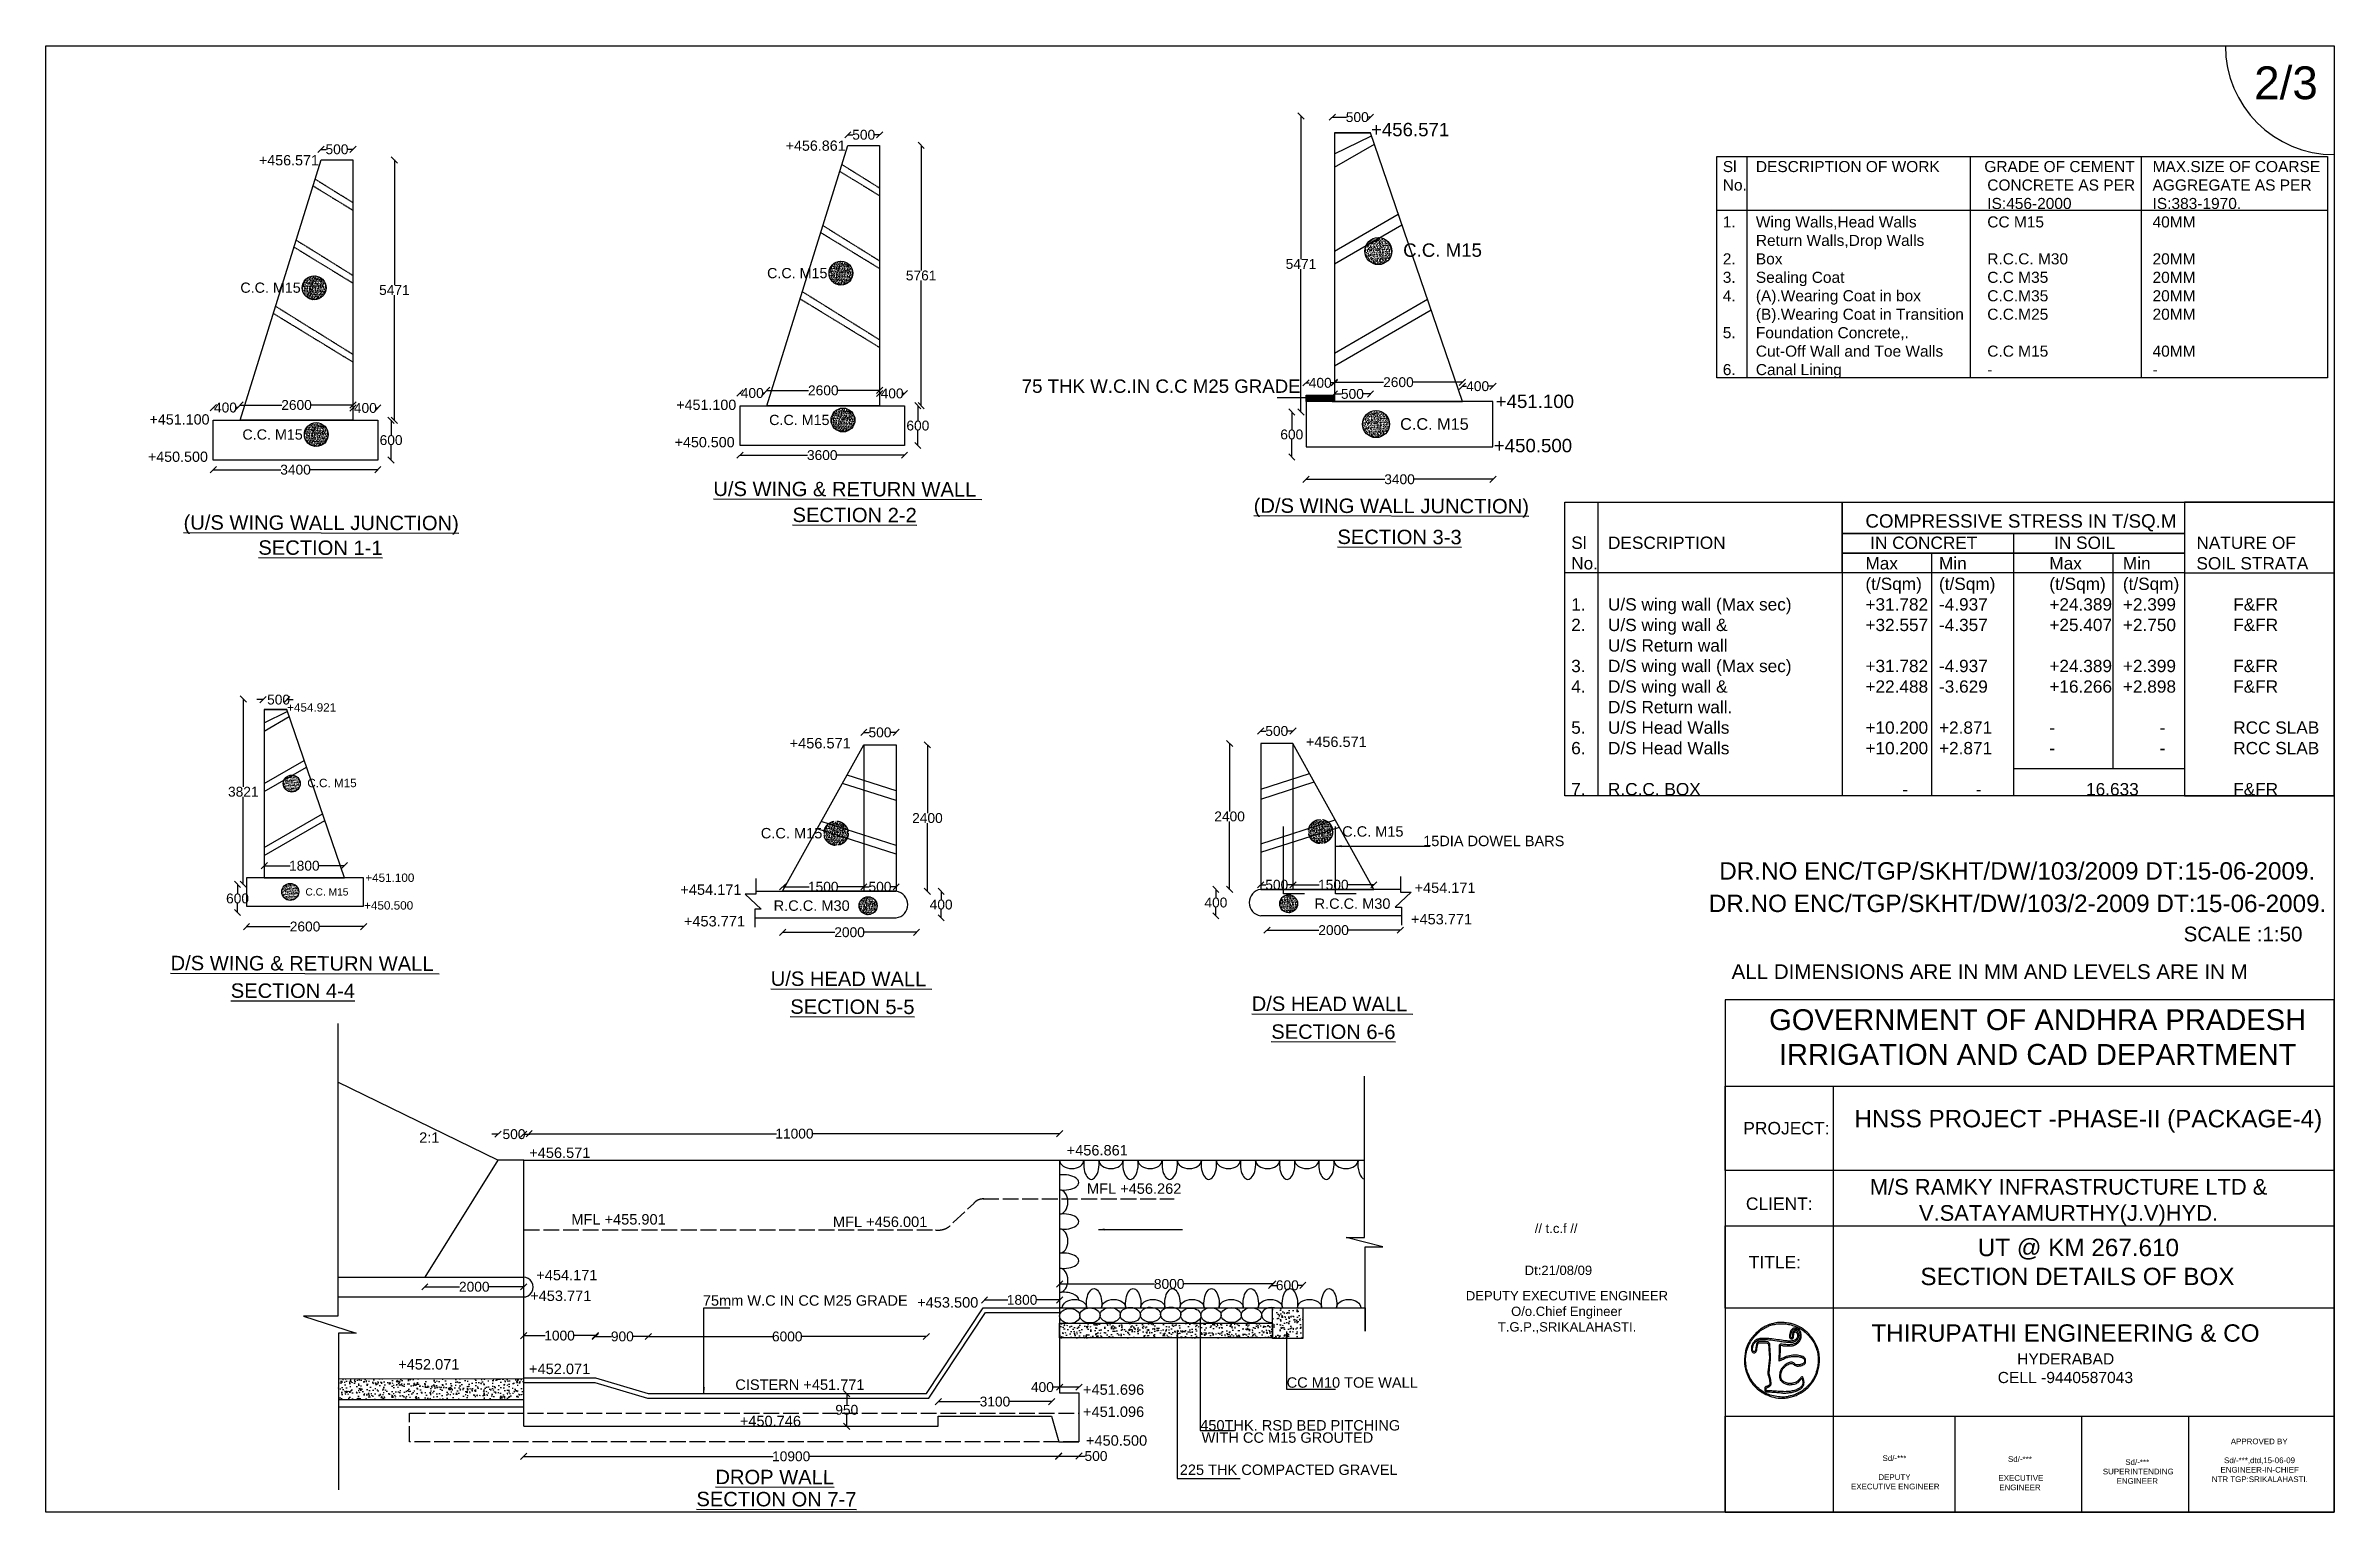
# Model space of a CAD drawing. Header units: millimetres. Extents: x 5124 to 6568637, y 2311 to 91879094.
# Drawn here: x 3681284 to 3716200, y 45937883 to 45960257 of the extents above; entities that cross this region are included whole.
import ezdxf

# ---------------------------------------------------------------- set-up
doc = ezdxf.new("R2010")
doc.units = ezdxf.units.MM
doc.header["$MEASUREMENT"] = 0
doc.linetypes.add('ACAD_ISO02W100', pattern=[15, 12, -3])
for name, color, linetype in [('DIMENSION', 7, 'Continuous'), ('DRAWING', 7, 'Continuous'), ('TEXT', 7, 'Continuous')]:
    doc.layers.add(name, color=color, linetype=linetype)
doc.styles.get("Standard").update_dxf_attribs({"font": 'arial.ttf', "height": 150})
doc.dimstyles.get("Standard").update_dxf_attribs({"dimtxt": 200, "dimasz": 110, "dimexe": 0.18, "dimexo": 0.0625, "dimgap": 0.09, "dimtad": 0, "dimtih": 1, "dimtoh": 1, "dimdec": 0, "dimzin": 0, "dimdsep": 46, "dimtxsty": 'Standard', "dimblk": 'OBLIQUE', "dimcen": 0.09, "dimse1": 1, "dimse2": 1, "dimadec": 0, "dimazin": 0, "dimtfac": 1, "dimtdec": 0, "dimtofl": 0, "dimtmove": 0, "dimatfit": 3, "dimfxl": 1, "dimtolj": 1, "dimtzin": 0, "dimarcsym": 0})
pattern_1 = [(50, (0, 0), (179.31504565, -15.68803375), [18.75, -206.25]), (355, (0, 0), (-34.6878334, 188.0480334), [15, -165]), (100.4514, (14.94, -1.3), (144.6273454, 172.3598855), [15.9350475, -175.285528]), (46.1842, (0, 50), (266.8102622, -41.3797536), [28.125, -309.375]), (96.6356, (22.23, 46.55), (233.6656764, 243.5294677), [23.902572, -262.92825]), (351.1842, (0, 50), (233.6654863, 243.5296502), [22.5, -247.5]), (21, (25, 37.5), (149.22676303, -100.65472267), [18.75, -206.25]), (326, (25, 37.5), (60.828833, 181.28751126), [15, -165]), (71.4514, (37.44, 29.11), (210.05565715, 80.6326242), [15.9350475, -175.285528]), (37.5, (0, 0), (3.03996383, 83.22346346), [0, -163, 0, -167.5, 0, -165.625]), (7.5, (0, 0), (65.76738436, 98.60292797), [0, -95.5, 0, -159.25, 0, -63.125]), (327.5, (-55.75, 0), (133.45560904, -5.63871793), [0, -62.5, 0, -195, 0, -258.75]), (317.5, (-80.75, 0), (145.79654234, 25.02624558), [0, -81.25, 0, -129.5, 0, -183.75])]

msp = doc.modelspace()

# ---------------------------------------------------------------- texts
at = {"layer": 'DRAWING', "attachment_point": 1}
for s, insert, char_height, width in [('{\\H1.3398x;Sl^IDESCRIPTION OF WORK^I       GRADE OF CEMENT ^IMAX.SIZE OF COARSE\\PNo.^I^I^I^I^I^I^I^I\\H0.99998x;CONCRETE AS PER ^IAGGREGATE AS PER\\P^I^I^I^I^I^I^I^IIS:456-2000^I^I^IIS:383-1970.\\P1.^IWing Walls,Head Walls ^I^I^ICC M15^I^I^I^I40MM\\P^IReturn Walls,Drop Walls\\P2.^IBox^I^I^I^I^I^I^IR.C.C. M30^I^I^I20MM\\P3.^ISealing Coat^I^I^I^I^IC.C M35^I^I^I^I20MM\\P4.^I(A).Wearing Coat in box^I^I^IC.C.M35\\H0.99998x;^I^I^I^I20MM\\H0.99998x;^I\\P^I(B).Wearing Coat in Transition^IC.C.M25^I^I^I^I20MM\\H0.99998x;\\P5.^IFoundation Concrete,.\\P^ICut-Off Wall and Toe Walls^I^IC.C M15^I^I^I^I40MM\\P6.^ICanal Lining^I^I^I^I^I-^I^I^I^I^I-}', (3706871.2, 45958499.2), 126.104, 9096.551), ('\\pi3161;{\\H1.4574x;     ^I^ICOMPRESSIVE STRESS IN T/SQ.M\\P\\pi0;\\H0.91933x;Sl^IDESCRIPTION^I^I^I^I IN CONCRET^I^I IN SOIL^I^I^INATURE OF \\PNo.^I^I^I^I^I^I^I^IMax^I^IMin^I^I^IMax^I^IMin^I^ISOIL STRATA\\P^I^I^I^I^I^I^I^I(t/Sqm)^I(t/Sqm)^I^I(t/Sqm)^I(t/Sqm)\\P\\H0.9999x;1.^IU/S wing wall (Max sec)\\H1.0001x;^I^I^I+31.782^I-4.937^I^I+24.389^I+2.399^I^IF&FR\\P\\H0.9999x;2.^IU/S wing wall & ^I^I\\H1.0001x;^I^I+32.557^I-4.357^I^I+25.407^I+2.750^I^IF&FR\\P^I\\H0.99992x;U/S Return wall \\P3.^ID/S wing wall \\H0.99996x;(Max sec)\\H1.0001x;^I^I ^I+31.782^I-4.937^I^I+24.389^I+2.399^I^IF&FR\\P\\H0.99992x;4.^ID/S wing wall & ^I^I ^I^I\\H1.0001x;+22.488^I-3.629^I^I+16.266^I+2.898^I^IF&FR\\H0.99998x;\\P\\H0.99996x;^ID/S Return wall.\\P5.^IU/S Head Walls ^I^I^I^I+10.200^I+2.871^I^I-^I^I^I-^I^IRCC SLAB\\P6.^ID/S Head Walls ^I^I^I^I+10.200^I+2.871^I^I-^I^I^I-^I^IRCC SLAB\\P\\P7.^IR.C.C. BOX^I^I^I^I^I^I-^I^I-^I^I^I16.633^I^I^IF&FR\\H0.99998x;\\P\\H0.99998x;^I^I^I^I\\P\\H0.99996x;^I^I^I^I}', (3704558.5, 45953109.6), 140.2853, 12153.695)]:
    msp.add_mtext(s, dxfattribs=dict(at, insert=insert, char_height=char_height, width=width))
at = {"layer": 'TEXT'}
for s, height, p in [('2/3', 500, (3714978.8, 45959442.5)), ('+456.571', 203.8, (3701502.7, 45958877.3)), ('+456.571', 156.12, (3684535.7, 45958433.1)), ('+456.861', 156.12, (3692572.4, 45958655.4)), (' C.C. M15  ', 203.803, (3701915.3, 45957037.5)), (' C.C. M15  ', 156.123, (3692228.9, 45956710.9)), (' C.C. M15  ', 156.123, (3684192.3, 45956488.7)), ('75 THK W.C.IN C.C M25 GRADE', 203.803, (3696174.6, 45954962.1)), ('+451.100', 156.12, (3690903.4, 45954701.2)), ('+451.100', 203.8, (3703406.3, 45954730.8)), ('+451.100', 156.12, (3682866.7, 45954479)), (' C.C. M15  ', 156.123, (3684223.6, 45954248.5)), (' C.C. M15  ', 156.123, (3692260.3, 45954470.8)), (' C.C. M15  ', 177.305, (3701879.7, 45954398)), ('+450.500', 156.12, (3682842, 45953909.4)), ('+450.500', 156.12, (3690878.7, 45954131.6)), ('+450.500', 203.8, (3703377.1, 45954055.7)), ('+454.921', 127.68, (3684966.4, 45950098.4)), ('+456.571', 159.16, (3692633.2, 45949536.8)), ('+456.571', 158.59, (3700508.8, 45949558.6)), (' C.C. M15  ', 127.675, (3685224.9, 45948945.8)), (' C.C. M15  ', 159.161, (3692131.7, 45948164.2)), (' C.C. M15  ', 158.594, (3701002.5, 45948190.9)), ('15DIA DOWEL BARS', 158.594, (3702299.9, 45948045.6)), (' C.C. M15  ', 111.075, (3685202.6, 45947292.3)), ('+451.100', 127.68, (3686159, 45947500.7)), ('+454.171', 159.16, (3690965.6, 45947302.4)), ('+454.171', 158.59, (3702168.6, 45947332.2)), ('+450.500', 127.68, (3686140.7, 45947077.8)), (' R.C.C. M30', 159.161, (3692327.3, 45947059.1)), (' R.C.C. M30', 158.594, (3700581.5, 45947089.7)), ('+453.771', 159.16, (3691019.7, 45946820.9)), ('+453.771', 158.59, (3702114.8, 45946852.4)), ('SCALE :1:50', 224.476, (3713902.6, 45946592.8)), ('2:1', 159.16, (3686981.1, 45943519.8)), ('+456.571', 159.16, (3688660.4, 45943288.7)), ('+456.861', 159.16, (3696860.3, 45943326.8)), ('MFL +456.262', 159.161, (3697170.1, 45942741.3)), ('MFL +455.901', 159.161, (3689303.2, 45942272.5)), ('MFL +456.001', 159.161, (3693293.9, 45942235.2)), ('// t.c.f //', 142.497, (3704002.3, 45942143.3)), ('+454.171', 159.16, (3688768.1, 45941422.5)), ('Dt:21/08/09', 142.497, (3703848.6, 45941503)), ('+453.771', 159.16, (3688674.4, 45941106.3)), ('75mm W.C IN CC M25 GRADE', 159.161, (3691309.2, 45941034.2)), ('+453.500', 159.16, (3694578.9, 45941005.4)), (' +452.071', 159.16, (3686599.7, 45940060.7)), (' +452.071', 159.16, (3688595.6, 45939991.2)), ('CISTERN +451.771', 159.161, (3691804.9, 45939750.8)), (' +451.696', 159.16, (3697047.8, 45939674.9)), ('CC M10 TOE WALL', 159.161, (3700216.9, 45939783)), (' +451.096', 159.16, (3697047.8, 45939337.1)), (' +450.746', 159.16, (3691811.9, 45939195.4)), (' +450.500', 159.16, (3697093.1, 45938898.4)), ('450THK. RSD BED PITCHING', 159.161, (3698898.2, 45939130.1)), ('WITH CC M15 GROUTED', 159.161, (3698919.5, 45938942.8)), ('225 THK COMPACTED GRAVEL', 159.161, (3698586, 45938452.1))]:
    msp.add_text(s, height=height, dxfattribs=at).set_placement(p)
for s, p in [('%%UU/S WING & RETURN WALL ', (3691469.5, 45953388.3)), ('%%U(D/S WING WALL JUNCTION)', (3699713.6, 45953132.6)), ('%%U(U/S WING WALL JUNCTION)', (3683386, 45952875.6)), ('%%USECTION 2-2', (3692677.7, 45952991.4)), ('%%USECTION 1-1', (3684527.3, 45952492)), ('%%USECTION 3-3', (3700991.1, 45952655.9)), ('%%UD/S WING & RETURN WALL ', (3683188.1, 45946153.1)), ('%%UU/S HEAD WALL ', (3692344.6, 45945914.6)), ('%%USECTION 4-4', (3684106.4, 45945732.3)), ('%%USECTION 5-5', (3692643, 45945488.4)), ('%%UD/S HEAD WALL ', (3699683.4, 45945533.4)), ('%%USECTION 6-6', (3699981.8, 45945107.2)), ('%%UDROP WALL', (3691500.7, 45938312.5)), ('%%USECTION ON 7-7', (3691211.2, 45937975.6))]:
    msp.add_text(s, height=220, rotation=359.8588, dxfattribs=at).set_placement(p)
at = {"layer": 'TEXT', "color": 7, "attachment_point": 5}
for s, insert, char_height, width in [('DR.NO ENC/TGP/SKHT/DW/103/2009 DT:15-06-2009. ', (3711363.4, 45947666.2), 265.014, 9069.443), ('DR.NO ENC/TGP/SKHT/DW/103/2-2009 DT:15-06-2009. ', (3711368.6, 45947171.1), 265.014, 11858.66), ('GOVERNMENT OF ANDHRA PRADESH\\PIRRIGATION AND CAD DEPARTMENT', (3711675, 45945131.1), 318.017, 9069.443), ('HNSS PROJECT -PHASE-II (PACKAGE-4)', (3712447.8, 45943848.9), 265.014, 9069.443)]:
    msp.add_mtext(s, dxfattribs=dict(at, insert=insert, char_height=char_height, width=width))
at = {"layer": 'TEXT', "attachment_point": 1}
for s, insert, char_height, width in [('ALL DIMENSIONS ARE IN MM AND LEVELS ARE IN M', (3707005.1, 45946243.6), 224.476, 8010.731), ('PROJECT:', (3707183.4, 45943838.1), 190.4, 1776.452), ('\\pi13.586;M/S RAMKY INFRASTRUCTURE LTD &\\P\\pi763.89;V.SATAYAMURTHY(J.V)HYD.', (3709100.9, 45942967.3), 239.016, 6061.094), ('CLIENT:', (3707223.7, 45942685.8), 190.4, 1776.452), ('\\pi2601;UT @ KM 267.610\\P\\pi1726.3;SECTION DETAILS OF BOX', (3708160, 45942055.3), 265.014, 8226.761), ('TITLE:', (3707267.5, 45941793.4), 190.4, 1032.439), ('\\pi551.98;DEPUTY EXECUTIVE ENGINEER\\P\\pi1243;O/o.Chief Engineer\\P\\pi1040.7;T.G.P.,SRIKALAHASTI.', (3702398.3, 45941257.9), 142.497, 4172.21), ('\\pi1164;THIRUPATHI ENGINEERING & CO\\P\\pi3388.4;{\\H0.64302x;HYDERABAD\\P\\pi3092.3;CELL -9440587043}', (3707973.9, 45940750), 265.014, 8226.761), ('\\pi1995.2;Sd/-***\\P\\pi2171.8;\\P\\pi1931.8;DEPUTY \\P\\pi1480.7; EXECUTIVE ENGINEER', (3707313.3, 45938751.9), 86.539, 4343.658), ('\\pi1995.2;Sd/-***\\P\\pi2155; \\P\\pi1815.7; EXECUTIVE \\P\\pi1861.7;ENGINEER', (3709227.6, 45938738.1), 86.539, 4343.658), ('\\pi1995.2;Sd/-***\\P\\pi1618.1; SUPERINTENDING  \\P\\pi1861.7;ENGINEER', (3711017.8, 45938691.9), 86.539, 4343.658), ('\\pi294.52;APPROVED BY\\P\\pi727.4;\\P\\pi191.75;Sd/-***,dtd,15-06-09 \\P\\pi137.18;ENGINEER-IN-CHIEF\\P\\pi5.0371;NTR TGP:SRIKALAHASTI.', (3714327.8, 45939007.4), 86.539, 1454.794)]:
    msp.add_mtext(s, dxfattribs=dict(at, insert=insert, char_height=char_height, width=width))

# ---------------------------------------------------------------- blocks, each defined once
blk = doc.blocks.new('_Oblique')
at = {"color": 0, "linetype": 'ByBlock', "lineweight": -2}
blk.add_line((-0.5, -0.5), (0.5, 0.5), dxfattribs=at)
blk = doc.blocks.new('*D62')
at = {"layer": 'Defpoints', "color": 0}
for p in [(3694259, 45947426), (3693766, 45947357), (3694259, 45947357)]:
    blk.add_point(p, dxfattribs=at)
at = {"layer": 'DIMENSION', "color": 0, "lineweight": -2}
for p, q in [((3693766, 45947426), (3693847, 45947426)), ((3694259, 45947426), (3694178, 45947426))]:
    blk.add_line(p, q, dxfattribs=at)
at = {"layer": 'DIMENSION', "color": 0, "lineweight": -2, "xscale": 95, "yscale": 95, "zscale": 95, "rotation": 180}
blk.add_blockref('_Oblique', (3693766, 45947426), dxfattribs=at)
at = {"layer": 'DIMENSION', "color": 0, "lineweight": -2, "xscale": 95, "yscale": 95, "zscale": 95}
blk.add_blockref('_Oblique', (3694259, 45947426), dxfattribs=at)
at = {"layer": 'DIMENSION', "color": 0, "insert": (3694012, 45947426), "char_height": 150, "attachment_point": 5}
blk.add_mtext('\\A1;500', dxfattribs=at)
blk = doc.blocks.new('*D63')
at = {"layer": 'Defpoints', "color": 0}
for p in [(3692527, 45947357), (3694569, 45947357), (3694569, 45946732)]:
    blk.add_point(p, dxfattribs=at)
at = {"layer": 'DIMENSION', "color": 0, "lineweight": -2}
for p, q in [((3692527, 45946732), (3693323, 45946732)), ((3694569, 45946732), (3693773, 45946732))]:
    blk.add_line(p, q, dxfattribs=at)
at = {"layer": 'DIMENSION', "color": 0, "lineweight": -2, "xscale": 95, "yscale": 95, "zscale": 95, "rotation": 180}
blk.add_blockref('_Oblique', (3692527, 45946732), dxfattribs=at)
at = {"layer": 'DIMENSION', "color": 0, "lineweight": -2, "xscale": 95, "yscale": 95, "zscale": 95}
blk.add_blockref('_Oblique', (3694569, 45946732), dxfattribs=at)
at = {"layer": 'DIMENSION', "color": 0, "insert": (3693548, 45946732), "char_height": 150, "attachment_point": 5}
blk.add_mtext('\\A1;2000', dxfattribs=at)
blk = doc.blocks.new('*D64')
at = {"layer": 'Defpoints', "color": 0}
for p in [(3694569, 45947357), (3694569, 45946952), (3694945, 45946952)]:
    blk.add_point(p, dxfattribs=at)
at = {"layer": 'DIMENSION', "color": 0, "lineweight": -2}
for p, q in [((3694945, 45947357), (3694945, 45947231)), ((3694945, 45946952), (3694945, 45947078))]:
    blk.add_line(p, q, dxfattribs=at)
at = {"layer": 'DIMENSION', "color": 0, "lineweight": -2, "xscale": 95, "yscale": 95, "zscale": 95}
for p, rotation in [((3694945, 45947357), 90), ((3694945, 45946952), 270)]:
    blk.add_blockref('_Oblique', p, dxfattribs=dict(at, rotation=rotation))
at = {"layer": 'DIMENSION', "color": 0, "insert": (3694945, 45947154), "char_height": 150, "attachment_point": 5}
blk.add_mtext('\\A1;400', dxfattribs=at)
blk = doc.blocks.new('*D65')
at = {"layer": 'Defpoints', "color": 0}
for p in [(3694259, 45949591), (3694736, 45949591), (3694569, 45947357)]:
    blk.add_point(p, dxfattribs=at)
at = {"layer": 'DIMENSION', "color": 0, "lineweight": -2}
for p, q in [((3694736, 45949591), (3694736, 45948550)), ((3694736, 45947357), (3694736, 45948397))]:
    blk.add_line(p, q, dxfattribs=at)
at = {"layer": 'DIMENSION', "color": 0, "lineweight": -2, "xscale": 95, "yscale": 95, "zscale": 95}
for p, rotation in [((3694736, 45949591), 90), ((3694736, 45947357), 270)]:
    blk.add_blockref('_Oblique', p, dxfattribs=dict(at, rotation=rotation))
at = {"layer": 'DIMENSION', "color": 0, "insert": (3694736, 45948474), "char_height": 150, "attachment_point": 5}
blk.add_mtext('\\A1;2400', dxfattribs=at)
blk = doc.blocks.new('*D66')
at = {"layer": 'Defpoints', "color": 0}
for p in [(3693766, 45949781), (3693766, 45949591), (3694259, 45949591)]:
    blk.add_point(p, dxfattribs=at)
at = {"layer": 'DIMENSION', "color": 0, "lineweight": -2}
for p, q in [((3693766, 45949781), (3693847, 45949781)), ((3694259, 45949781), (3694178, 45949781))]:
    blk.add_line(p, q, dxfattribs=at)
at = {"layer": 'DIMENSION', "color": 0, "lineweight": -2, "xscale": 95, "yscale": 95, "zscale": 95, "rotation": 180}
blk.add_blockref('_Oblique', (3693766, 45949781), dxfattribs=at)
at = {"layer": 'DIMENSION', "color": 0, "lineweight": -2, "xscale": 95, "yscale": 95, "zscale": 95}
blk.add_blockref('_Oblique', (3694259, 45949781), dxfattribs=at)
at = {"layer": 'DIMENSION', "color": 0, "insert": (3694012, 45949781), "char_height": 150, "attachment_point": 5}
blk.add_mtext('\\A1;500', dxfattribs=at)
blk = doc.blocks.new('*D67')
at = {"layer": 'Defpoints', "color": 0}
for p in [(3693766, 45947426), (3692527, 45947357), (3693766, 45947357)]:
    blk.add_point(p, dxfattribs=at)
at = {"layer": 'DRAWING', "color": 0, "lineweight": -2}
for p, q in [((3692527, 45947426), (3692930, 45947426)), ((3693766, 45947426), (3693363, 45947426))]:
    blk.add_line(p, q, dxfattribs=at)
at = {"layer": 'DRAWING', "color": 0, "lineweight": -2, "xscale": 95, "yscale": 95, "zscale": 95, "rotation": 180}
blk.add_blockref('_Oblique', (3692527, 45947426), dxfattribs=at)
at = {"layer": 'DRAWING', "color": 0, "lineweight": -2, "xscale": 95, "yscale": 95, "zscale": 95}
blk.add_blockref('_Oblique', (3693766, 45947426), dxfattribs=at)
at = {"layer": 'DRAWING', "color": 0, "insert": (3693146, 45947426), "char_height": 150, "attachment_point": 5}
blk.add_mtext('\\A1;1500', dxfattribs=at)
blk = doc.blocks.new('*D76')
at = {"layer": 'Defpoints', "color": 0}
for p in [(3685970, 45958677), (3685485, 45958516), (3685970, 45958516)]:
    blk.add_point(p, dxfattribs=at)
at = {"layer": 'DIMENSION', "color": 0, "lineweight": -2}
for p, q in [((3685485, 45958677), (3685562, 45958677)), ((3685970, 45958677), (3685893, 45958677))]:
    blk.add_line(p, q, dxfattribs=at)
at = {"layer": 'DIMENSION', "color": 0, "lineweight": -2, "xscale": 95, "yscale": 95, "zscale": 95, "rotation": 180}
blk.add_blockref('_Oblique', (3685485, 45958677), dxfattribs=at)
at = {"layer": 'DIMENSION', "color": 0, "lineweight": -2, "xscale": 95, "yscale": 95, "zscale": 95}
blk.add_blockref('_Oblique', (3685970, 45958677), dxfattribs=at)
at = {"layer": 'DIMENSION', "color": 0, "insert": (3685727, 45958677), "char_height": 150, "attachment_point": 5}
blk.add_mtext('\\A1;500', dxfattribs=at)
blk = doc.blocks.new('*D77')
at = {"layer": 'Defpoints', "color": 0}
for p in [(3685970, 45954730), (3685970, 45954544), (3686350, 45954544)]:
    blk.add_point(p, dxfattribs=at)
at = {"layer": 'DIMENSION', "color": 0, "lineweight": -2}
for p, q in [((3685970, 45954730), (3685991, 45954730)), ((3686350, 45954730), (3686328, 45954730))]:
    blk.add_line(p, q, dxfattribs=at)
at = {"layer": 'DIMENSION', "color": 0, "lineweight": -2, "xscale": 95, "yscale": 95, "zscale": 95, "rotation": 180}
blk.add_blockref('_Oblique', (3685970, 45954730), dxfattribs=at)
at = {"layer": 'DIMENSION', "color": 0, "lineweight": -2, "xscale": 95, "yscale": 95, "zscale": 95}
blk.add_blockref('_Oblique', (3686350, 45954730), dxfattribs=at)
at = {"layer": 'DIMENSION', "color": 0, "insert": (3686160, 45954730), "char_height": 150, "attachment_point": 5}
blk.add_mtext('\\A1;400', dxfattribs=at)
blk = doc.blocks.new('*D78')
at = {"layer": 'Defpoints', "color": 0}
for p in [(3684250, 45954776), (3684250, 45954544), (3685970, 45954544)]:
    blk.add_point(p, dxfattribs=at)
at = {"layer": 'DIMENSION', "color": 0, "lineweight": -2}
for p, q in [((3684250, 45954776), (3684885, 45954776)), ((3685970, 45954776), (3685335, 45954776))]:
    blk.add_line(p, q, dxfattribs=at)
at = {"layer": 'DIMENSION', "color": 0, "lineweight": -2, "xscale": 95, "yscale": 95, "zscale": 95, "rotation": 180}
blk.add_blockref('_Oblique', (3684250, 45954776), dxfattribs=at)
at = {"layer": 'DIMENSION', "color": 0, "lineweight": -2, "xscale": 95, "yscale": 95, "zscale": 95}
blk.add_blockref('_Oblique', (3685970, 45954776), dxfattribs=at)
at = {"layer": 'DIMENSION', "color": 0, "insert": (3685110, 45954776), "char_height": 150, "attachment_point": 5}
blk.add_mtext('\\A1;2600', dxfattribs=at)
blk = doc.blocks.new('*D79')
at = {"layer": 'Defpoints', "color": 0}
for p in [(3683840, 45954737), (3683840, 45954544), (3684213, 45954544)]:
    blk.add_point(p, dxfattribs=at)
at = {"layer": 'DIMENSION', "color": 0, "lineweight": -2}
for p, q in [((3683840, 45954737), (3683858, 45954737)), ((3684213, 45954737), (3684195, 45954737))]:
    blk.add_line(p, q, dxfattribs=at)
at = {"layer": 'DIMENSION', "color": 0, "lineweight": -2, "xscale": 95, "yscale": 95, "zscale": 95, "rotation": 180}
blk.add_blockref('_Oblique', (3683840, 45954737), dxfattribs=at)
at = {"layer": 'DIMENSION', "color": 0, "lineweight": -2, "xscale": 95, "yscale": 95, "zscale": 95}
blk.add_blockref('_Oblique', (3684213, 45954737), dxfattribs=at)
at = {"layer": 'DIMENSION', "color": 0, "insert": (3684026, 45954737), "char_height": 150, "attachment_point": 5}
blk.add_mtext('\\A1;400', dxfattribs=at)
blk = doc.blocks.new('*D80')
at = {"layer": 'Defpoints', "color": 0}
for p in [(3686350, 45954544), (3686350, 45953936), (3686553, 45953936)]:
    blk.add_point(p, dxfattribs=at)
at = {"layer": 'DIMENSION', "color": 0, "lineweight": -2}
for p, q in [((3686553, 45954544), (3686553, 45954317)), ((3686553, 45953936), (3686553, 45954163))]:
    blk.add_line(p, q, dxfattribs=at)
at = {"layer": 'DIMENSION', "color": 0, "lineweight": -2, "xscale": 95, "yscale": 95, "zscale": 95}
for p, rotation in [((3686553, 45954544), 90), ((3686553, 45953936), 270)]:
    blk.add_blockref('_Oblique', p, dxfattribs=dict(at, rotation=rotation))
at = {"layer": 'DIMENSION', "color": 0, "insert": (3686553, 45954240), "char_height": 150, "attachment_point": 5}
blk.add_mtext('\\A1;600', dxfattribs=at)
blk = doc.blocks.new('*D81')
at = {"layer": 'Defpoints', "color": 0}
for p in [(3683840, 45953936), (3686350, 45953936), (3686350, 45953789)]:
    blk.add_point(p, dxfattribs=at)
at = {"layer": 'DIMENSION', "color": 0, "lineweight": -2}
for p, q in [((3683840, 45953789), (3684871, 45953789)), ((3686350, 45953789), (3685318, 45953789))]:
    blk.add_line(p, q, dxfattribs=at)
at = {"layer": 'DIMENSION', "color": 0, "lineweight": -2, "xscale": 95, "yscale": 95, "zscale": 95, "rotation": 180}
blk.add_blockref('_Oblique', (3683840, 45953789), dxfattribs=at)
at = {"layer": 'DIMENSION', "color": 0, "lineweight": -2, "xscale": 95, "yscale": 95, "zscale": 95}
blk.add_blockref('_Oblique', (3686350, 45953789), dxfattribs=at)
at = {"layer": 'DIMENSION', "color": 0, "insert": (3685095, 45953789), "char_height": 150, "attachment_point": 5}
blk.add_mtext('\\A1;3400', dxfattribs=at)
blk = doc.blocks.new('*D75')
at = {"layer": 'Defpoints', "color": 0}
for p in [(3685970, 45958516), (3686603, 45958516), (3686350, 45954544)]:
    blk.add_point(p, dxfattribs=at)
at = {"layer": 'DRAWING', "color": 0, "lineweight": -2}
for p, q in [((3686603, 45958516), (3686603, 45956606)), ((3686603, 45954544), (3686603, 45956453))]:
    blk.add_line(p, q, dxfattribs=at)
at = {"layer": 'DRAWING', "color": 0, "lineweight": -2, "xscale": 95, "yscale": 95, "zscale": 95}
for p, rotation in [((3686603, 45958516), 90), ((3686603, 45954544), 270)]:
    blk.add_blockref('_Oblique', p, dxfattribs=dict(at, rotation=rotation))
at = {"layer": 'DRAWING', "color": 0, "insert": (3686603, 45956530), "char_height": 150, "attachment_point": 5}
blk.add_mtext('\\A1;5471', dxfattribs=at)
blk = doc.blocks.new('*D83')
at = {"layer": 'Defpoints', "color": 0}
for p in [(3693521, 45958738), (3694007, 45958899), (3694007, 45958738)]:
    blk.add_point(p, dxfattribs=at)
at = {"layer": 'DIMENSION', "color": 0, "lineweight": -2}
for p, q in [((3693521, 45958899), (3693598, 45958899)), ((3694007, 45958899), (3693930, 45958899))]:
    blk.add_line(p, q, dxfattribs=at)
at = {"layer": 'DIMENSION', "color": 0, "lineweight": -2, "xscale": 95, "yscale": 95, "zscale": 95, "rotation": 180}
blk.add_blockref('_Oblique', (3693521, 45958899), dxfattribs=at)
at = {"layer": 'DIMENSION', "color": 0, "lineweight": -2, "xscale": 95, "yscale": 95, "zscale": 95}
blk.add_blockref('_Oblique', (3694007, 45958899), dxfattribs=at)
at = {"layer": 'DIMENSION', "color": 0, "insert": (3693764, 45958899), "char_height": 150, "attachment_point": 5}
blk.add_mtext('\\A1;500', dxfattribs=at)
blk = doc.blocks.new('*D84')
at = {"layer": 'Defpoints', "color": 0}
for p in [(3694007, 45954952), (3694007, 45954766), (3694386, 45954766)]:
    blk.add_point(p, dxfattribs=at)
at = {"layer": 'DIMENSION', "color": 0, "lineweight": -2}
for p, q in [((3694007, 45954952), (3694028, 45954952)), ((3694386, 45954952), (3694365, 45954952))]:
    blk.add_line(p, q, dxfattribs=at)
at = {"layer": 'DIMENSION', "color": 0, "lineweight": -2, "xscale": 95, "yscale": 95, "zscale": 95, "rotation": 180}
blk.add_blockref('_Oblique', (3694007, 45954952), dxfattribs=at)
at = {"layer": 'DIMENSION', "color": 0, "lineweight": -2, "xscale": 95, "yscale": 95, "zscale": 95}
blk.add_blockref('_Oblique', (3694386, 45954952), dxfattribs=at)
at = {"layer": 'DIMENSION', "color": 0, "insert": (3694197, 45954952), "char_height": 150, "attachment_point": 5}
blk.add_mtext('\\A1;400', dxfattribs=at)
blk = doc.blocks.new('*D85')
at = {"layer": 'Defpoints', "color": 0}
for p in [(3692286, 45954999), (3692286, 45954766), (3694007, 45954766)]:
    blk.add_point(p, dxfattribs=at)
at = {"layer": 'DIMENSION', "color": 0, "lineweight": -2}
for p, q in [((3692286, 45954999), (3692921, 45954999)), ((3694007, 45954999), (3693372, 45954999))]:
    blk.add_line(p, q, dxfattribs=at)
at = {"layer": 'DIMENSION', "color": 0, "lineweight": -2, "xscale": 95, "yscale": 95, "zscale": 95, "rotation": 180}
blk.add_blockref('_Oblique', (3692286, 45954999), dxfattribs=at)
at = {"layer": 'DIMENSION', "color": 0, "lineweight": -2, "xscale": 95, "yscale": 95, "zscale": 95}
blk.add_blockref('_Oblique', (3694007, 45954999), dxfattribs=at)
at = {"layer": 'DIMENSION', "color": 0, "insert": (3693147, 45954999), "char_height": 150, "attachment_point": 5}
blk.add_mtext('\\A1;2600', dxfattribs=at)
blk = doc.blocks.new('*D86')
at = {"layer": 'Defpoints', "color": 0}
for p in [(3691876, 45954959), (3691876, 45954766), (3692250, 45954766)]:
    blk.add_point(p, dxfattribs=at)
at = {"layer": 'DIMENSION', "color": 0, "lineweight": -2}
for p, q in [((3691876, 45954959), (3691894, 45954959)), ((3692250, 45954959), (3692232, 45954959))]:
    blk.add_line(p, q, dxfattribs=at)
at = {"layer": 'DIMENSION', "color": 0, "lineweight": -2, "xscale": 95, "yscale": 95, "zscale": 95, "rotation": 180}
blk.add_blockref('_Oblique', (3691876, 45954959), dxfattribs=at)
at = {"layer": 'DIMENSION', "color": 0, "lineweight": -2, "xscale": 95, "yscale": 95, "zscale": 95}
blk.add_blockref('_Oblique', (3692250, 45954959), dxfattribs=at)
at = {"layer": 'DIMENSION', "color": 0, "insert": (3692063, 45954959), "char_height": 150, "attachment_point": 5}
blk.add_mtext('\\A1;400', dxfattribs=at)
blk = doc.blocks.new('*D87')
at = {"layer": 'Defpoints', "color": 0}
for p in [(3694386, 45954766), (3694386, 45954159), (3694590, 45954159)]:
    blk.add_point(p, dxfattribs=at)
at = {"layer": 'DIMENSION', "color": 0, "lineweight": -2}
for p, q in [((3694590, 45954766), (3694590, 45954539)), ((3694590, 45954159), (3694590, 45954386))]:
    blk.add_line(p, q, dxfattribs=at)
at = {"layer": 'DIMENSION', "color": 0, "lineweight": -2, "xscale": 95, "yscale": 95, "zscale": 95}
for p, rotation in [((3694590, 45954766), 90), ((3694590, 45954159), 270)]:
    blk.add_blockref('_Oblique', p, dxfattribs=dict(at, rotation=rotation))
at = {"layer": 'DIMENSION', "color": 0, "insert": (3694590, 45954462), "char_height": 150, "attachment_point": 5}
blk.add_mtext('\\A1;600', dxfattribs=at)
blk = doc.blocks.new('*D88')
at = {"layer": 'Defpoints', "color": 0}
for p in [(3691876, 45954159), (3694386, 45954159), (3694386, 45954011)]:
    blk.add_point(p, dxfattribs=at)
at = {"layer": 'DIMENSION', "color": 0, "lineweight": -2}
for p, q in [((3691876, 45954011), (3692908, 45954011)), ((3694386, 45954011), (3693355, 45954011))]:
    blk.add_line(p, q, dxfattribs=at)
at = {"layer": 'DIMENSION', "color": 0, "lineweight": -2, "xscale": 95, "yscale": 95, "zscale": 95, "rotation": 180}
blk.add_blockref('_Oblique', (3691876, 45954011), dxfattribs=at)
at = {"layer": 'DIMENSION', "color": 0, "lineweight": -2, "xscale": 95, "yscale": 95, "zscale": 95}
blk.add_blockref('_Oblique', (3694386, 45954011), dxfattribs=at)
at = {"layer": 'DIMENSION', "color": 0, "insert": (3693131, 45954011), "char_height": 150, "attachment_point": 5}
blk.add_mtext('\\A1;3600', dxfattribs=at)
blk = doc.blocks.new('*D82')
at = {"layer": 'Defpoints', "color": 0}
for p in [(3694007, 45958738), (3694640, 45958738), (3694386, 45954766)]:
    blk.add_point(p, dxfattribs=at)
at = {"layer": 'DRAWING', "color": 0, "lineweight": -2}
for p, q in [((3694640, 45958738), (3694640, 45956829)), ((3694640, 45954766), (3694640, 45956675))]:
    blk.add_line(p, q, dxfattribs=at)
at = {"layer": 'DRAWING', "color": 0, "lineweight": -2, "xscale": 95, "yscale": 95, "zscale": 95}
for p, rotation in [((3694640, 45958738), 90), ((3694640, 45954766), 270)]:
    blk.add_blockref('_Oblique', p, dxfattribs=dict(at, rotation=rotation))
at = {"layer": 'DRAWING', "color": 0, "insert": (3694640, 45956752), "char_height": 150, "attachment_point": 5}
blk.add_mtext('\\A1;5761', dxfattribs=at)
blk = doc.blocks.new('*D89')
at = {"layer": 'Defpoints', "color": 0}
for p in [(3700945, 45955124), (3700945, 45954674), (3702898, 45954674)]:
    blk.add_point(p, dxfattribs=at)
at = {"layer": 'DIMENSION', "color": 0, "lineweight": -2}
for p, q in [((3700945, 45955124), (3701696, 45955124)), ((3702898, 45955124), (3702147, 45955124))]:
    blk.add_line(p, q, dxfattribs=at)
at = {"layer": 'DIMENSION', "color": 0, "lineweight": -2, "xscale": 95, "yscale": 95, "zscale": 95, "rotation": 180}
blk.add_blockref('_Oblique', (3700945, 45955124), dxfattribs=at)
at = {"layer": 'DIMENSION', "color": 0, "lineweight": -2, "xscale": 95, "yscale": 95, "zscale": 95}
blk.add_blockref('_Oblique', (3702898, 45955124), dxfattribs=at)
at = {"layer": 'DIMENSION', "color": 0, "insert": (3701922, 45955124), "char_height": 150, "attachment_point": 5}
blk.add_mtext('\\A1;2600', dxfattribs=at)
blk = doc.blocks.new('*D90')
at = {"layer": 'Defpoints', "color": 0}
for p in [(3700945, 45954945), (3700945, 45954674), (3701496, 45954674)]:
    blk.add_point(p, dxfattribs=at)
at = {"layer": 'DIMENSION', "color": 0, "lineweight": -2}
for p, q in [((3700945, 45954945), (3701055, 45954945)), ((3701496, 45954945), (3701386, 45954945))]:
    blk.add_line(p, q, dxfattribs=at)
at = {"layer": 'DIMENSION', "color": 0, "lineweight": -2, "xscale": 95, "yscale": 95, "zscale": 95, "rotation": 180}
blk.add_blockref('_Oblique', (3700945, 45954945), dxfattribs=at)
at = {"layer": 'DIMENSION', "color": 0, "lineweight": -2, "xscale": 95, "yscale": 95, "zscale": 95}
blk.add_blockref('_Oblique', (3701496, 45954945), dxfattribs=at)
at = {"layer": 'DIMENSION', "color": 0, "insert": (3701220, 45954945), "char_height": 150, "attachment_point": 5}
blk.add_mtext('\\A1;500', dxfattribs=at)
blk = doc.blocks.new('*D91')
at = {"layer": 'Defpoints', "color": 0}
for p in [(3700513, 45955114), (3700513, 45954674), (3700945, 45954674)]:
    blk.add_point(p, dxfattribs=at)
at = {"layer": 'DIMENSION', "color": 0, "lineweight": -2}
for p, q in [((3700513, 45955114), (3700561, 45955114)), ((3700945, 45955114), (3700898, 45955114))]:
    blk.add_line(p, q, dxfattribs=at)
at = {"layer": 'DIMENSION', "color": 0, "lineweight": -2, "xscale": 95, "yscale": 95, "zscale": 95, "rotation": 180}
blk.add_blockref('_Oblique', (3700513, 45955114), dxfattribs=at)
at = {"layer": 'DIMENSION', "color": 0, "lineweight": -2, "xscale": 95, "yscale": 95, "zscale": 95}
blk.add_blockref('_Oblique', (3700945, 45955114), dxfattribs=at)
at = {"layer": 'DIMENSION', "color": 0, "insert": (3700729, 45955114), "char_height": 150, "attachment_point": 5}
blk.add_mtext('\\A1;400', dxfattribs=at)
blk = doc.blocks.new('*D92')
at = {"layer": 'Defpoints', "color": 0}
for p in [(3700513, 45954669), (3700295, 45953984), (3700513, 45953984)]:
    blk.add_point(p, dxfattribs=at)
at = {"layer": 'DIMENSION', "color": 0, "lineweight": -2}
for p, q in [((3700295, 45954669), (3700295, 45954403)), ((3700295, 45953984), (3700295, 45954250))]:
    blk.add_line(p, q, dxfattribs=at)
at = {"layer": 'DIMENSION', "color": 0, "lineweight": -2, "xscale": 95, "yscale": 95, "zscale": 95}
for p, rotation in [((3700295, 45954669), 90), ((3700295, 45953984), 270)]:
    blk.add_blockref('_Oblique', p, dxfattribs=dict(at, rotation=rotation))
at = {"layer": 'DIMENSION', "color": 0, "insert": (3700295, 45954326), "char_height": 150, "attachment_point": 5}
blk.add_mtext('\\A1;600', dxfattribs=at)
blk = doc.blocks.new('*D93')
at = {"layer": 'Defpoints', "color": 0}
for p in [(3700513, 45953984), (3703364, 45953984), (3700513, 45953643)]:
    blk.add_point(p, dxfattribs=at)
at = {"layer": 'DIMENSION', "color": 0, "lineweight": -2}
for p, q in [((3700513, 45953643), (3701715, 45953643)), ((3703364, 45953643), (3702163, 45953643))]:
    blk.add_line(p, q, dxfattribs=at)
at = {"layer": 'DIMENSION', "color": 0, "lineweight": -2, "xscale": 95, "yscale": 95, "zscale": 95, "rotation": 180}
blk.add_blockref('_Oblique', (3700513, 45953643), dxfattribs=at)
at = {"layer": 'DIMENSION', "color": 0, "lineweight": -2, "xscale": 95, "yscale": 95, "zscale": 95}
blk.add_blockref('_Oblique', (3703364, 45953643), dxfattribs=at)
at = {"layer": 'DIMENSION', "color": 0, "insert": (3701939, 45953643), "char_height": 150, "attachment_point": 5}
blk.add_mtext('\\A1;3400', dxfattribs=at)
blk = doc.blocks.new('*D94')
at = {"layer": 'Defpoints', "color": 0}
for p in [(3700435, 45959185), (3700945, 45959185), (3700513, 45954669)]:
    blk.add_point(p, dxfattribs=at)
at = {"layer": 'DIMENSION', "color": 0, "lineweight": -2}
for p, q in [((3700435, 45959185), (3700435, 45957003)), ((3700435, 45954669), (3700435, 45956850))]:
    blk.add_line(p, q, dxfattribs=at)
at = {"layer": 'DIMENSION', "color": 0, "lineweight": -2, "xscale": 95, "yscale": 95, "zscale": 95}
for p, rotation in [((3700435, 45959185), 90), ((3700435, 45954669), 270)]:
    blk.add_blockref('_Oblique', p, dxfattribs=dict(at, rotation=rotation))
at = {"layer": 'DIMENSION', "color": 0, "insert": (3700435, 45956927), "char_height": 150, "attachment_point": 5}
blk.add_mtext('\\A1;5471', dxfattribs=at)
blk = doc.blocks.new('*D95')
at = {"layer": 'Defpoints', "color": 0}
for p in [(3700913, 45959185), (3700913, 45959168), (3701496, 45959185)]:
    blk.add_point(p, dxfattribs=at)
at = {"layer": 'DIMENSION', "color": 0, "lineweight": -2}
for p, q in [((3700913, 45959168), (3701128, 45959168)), ((3701496, 45959168), (3701459, 45959168))]:
    blk.add_line(p, q, dxfattribs=at)
at = {"layer": 'DIMENSION', "color": 0, "lineweight": -2, "xscale": 95, "yscale": 95, "zscale": 95, "rotation": 180}
blk.add_blockref('_Oblique', (3700913, 45959168), dxfattribs=at)
at = {"layer": 'DIMENSION', "color": 0, "lineweight": -2, "xscale": 95, "yscale": 95, "zscale": 95}
blk.add_blockref('_Oblique', (3701496, 45959168), dxfattribs=at)
at = {"layer": 'DIMENSION', "color": 0, "insert": (3701294, 45959168), "char_height": 150, "attachment_point": 5}
blk.add_mtext('\\A1;500', dxfattribs=at)
blk = doc.blocks.new('*D96')
at = {"layer": 'Defpoints', "color": 0}
for p in [(3702898, 45954829), (3703364, 45955063), (3703364, 45954829)]:
    blk.add_point(p, dxfattribs=at)
at = {"layer": 'DIMENSION', "color": 0, "lineweight": -2}
for p, q in [((3702898, 45955063), (3702963, 45955063)), ((3703364, 45955063), (3703300, 45955063))]:
    blk.add_line(p, q, dxfattribs=at)
at = {"layer": 'DIMENSION', "color": 0, "lineweight": -2, "xscale": 95, "yscale": 95, "zscale": 95, "rotation": 180}
blk.add_blockref('_Oblique', (3702898, 45955063), dxfattribs=at)
at = {"layer": 'DIMENSION', "color": 0, "lineweight": -2, "xscale": 95, "yscale": 95, "zscale": 95}
blk.add_blockref('_Oblique', (3703364, 45955063), dxfattribs=at)
at = {"layer": 'DIMENSION', "color": 0, "insert": (3703131, 45955063), "char_height": 150, "attachment_point": 5}
blk.add_mtext('\\A1;400', dxfattribs=at)
blk = doc.blocks.new('*D97')
at = {"layer": 'Defpoints', "color": 0}
for p in [(3684617, 45947747), (3684617, 45947465), (3685841, 45947465)]:
    blk.add_point(p, dxfattribs=at)
at = {"layer": 'DIMENSION', "color": 0, "lineweight": -2}
for p, q in [((3684617, 45947747), (3685012, 45947747)), ((3685841, 45947747), (3685446, 45947747))]:
    blk.add_line(p, q, dxfattribs=at)
at = {"layer": 'DIMENSION', "color": 0, "lineweight": -2, "xscale": 95, "yscale": 95, "zscale": 95, "rotation": 180}
blk.add_blockref('_Oblique', (3684617, 45947747), dxfattribs=at)
at = {"layer": 'DIMENSION', "color": 0, "lineweight": -2, "xscale": 95, "yscale": 95, "zscale": 95}
blk.add_blockref('_Oblique', (3685841, 45947747), dxfattribs=at)
at = {"layer": 'DIMENSION', "color": 0, "insert": (3685229, 45947747), "char_height": 150, "attachment_point": 5}
blk.add_mtext('\\A1;1800', dxfattribs=at)
blk = doc.blocks.new('*D98')
at = {"layer": 'Defpoints', "color": 0}
for p in [(3684347, 45947462), (3684210, 45947033), (3684347, 45947033)]:
    blk.add_point(p, dxfattribs=at)
at = {"layer": 'DIMENSION', "color": 0, "lineweight": -2}
for p, q in [((3684210, 45947462), (3684210, 45947324)), ((3684210, 45947033), (3684210, 45947171))]:
    blk.add_line(p, q, dxfattribs=at)
at = {"layer": 'DIMENSION', "color": 0, "lineweight": -2, "xscale": 95, "yscale": 95, "zscale": 95}
for p, rotation in [((3684210, 45947462), 90), ((3684210, 45947033), 270)]:
    blk.add_blockref('_Oblique', p, dxfattribs=dict(at, rotation=rotation))
at = {"layer": 'DIMENSION', "color": 0, "insert": (3684210, 45947247), "char_height": 150, "attachment_point": 5}
blk.add_mtext('\\A1;600', dxfattribs=at)
blk = doc.blocks.new('*D99')
at = {"layer": 'Defpoints', "color": 0}
for p in [(3684347, 45947033), (3684347, 45946819), (3686133, 45947033)]:
    blk.add_point(p, dxfattribs=at)
at = {"layer": 'DIMENSION', "color": 0, "lineweight": -2}
for p, q in [((3684347, 45946819), (3685015, 45946819)), ((3686133, 45946819), (3685465, 45946819))]:
    blk.add_line(p, q, dxfattribs=at)
at = {"layer": 'DIMENSION', "color": 0, "lineweight": -2, "xscale": 95, "yscale": 95, "zscale": 95, "rotation": 180}
blk.add_blockref('_Oblique', (3684347, 45946819), dxfattribs=at)
at = {"layer": 'DIMENSION', "color": 0, "lineweight": -2, "xscale": 95, "yscale": 95, "zscale": 95}
blk.add_blockref('_Oblique', (3686133, 45946819), dxfattribs=at)
at = {"layer": 'DIMENSION', "color": 0, "insert": (3685240, 45946819), "char_height": 150, "attachment_point": 5}
blk.add_mtext('\\A1;2600', dxfattribs=at)
blk = doc.blocks.new('*D100')
at = {"layer": 'Defpoints', "color": 0}
for p in [(3684298, 45950291), (3684617, 45950291), (3684347, 45947462)]:
    blk.add_point(p, dxfattribs=at)
at = {"layer": 'DIMENSION', "color": 0, "lineweight": -2}
for p, q in [((3684298, 45950291), (3684298, 45948953)), ((3684298, 45947462), (3684298, 45948800))]:
    blk.add_line(p, q, dxfattribs=at)
at = {"layer": 'DIMENSION', "color": 0, "lineweight": -2, "xscale": 95, "yscale": 95, "zscale": 95}
for p, rotation in [((3684298, 45950291), 90), ((3684298, 45947462), 270)]:
    blk.add_blockref('_Oblique', p, dxfattribs=dict(at, rotation=rotation))
at = {"layer": 'DIMENSION', "color": 0, "insert": (3684298, 45948876), "char_height": 150, "attachment_point": 5}
blk.add_mtext('\\A1;3821', dxfattribs=at)
blk = doc.blocks.new('*D101')
at = {"layer": 'Defpoints', "color": 0}
for p in [(3684597, 45950291), (3684597, 45950281), (3684962, 45950291)]:
    blk.add_point(p, dxfattribs=at)
at = {"layer": 'DIMENSION', "color": 0, "lineweight": -2}
for p, q in [((3684597, 45950281), (3684502, 45950281)), ((3684962, 45950281), (3685057, 45950281))]:
    blk.add_line(p, q, dxfattribs=at)
at = {"layer": 'DIMENSION', "color": 0, "lineweight": -2, "xscale": 95, "yscale": 95, "zscale": 95}
blk.add_blockref('_Oblique', (3684597, 45950281), dxfattribs=at)
at = {"layer": 'DIMENSION', "color": 0, "lineweight": -2, "xscale": 95, "yscale": 95, "zscale": 95, "rotation": 180}
blk.add_blockref('_Oblique', (3684962, 45950281), dxfattribs=at)
at = {"layer": 'DIMENSION', "color": 0, "insert": (3684836, 45950281), "char_height": 150, "attachment_point": 5}
blk.add_mtext('\\A1;500', dxfattribs=at)
blk = doc.blocks.new('*D105')
at = {"layer": 'Defpoints', "color": 0}
for p in [(3699821, 45947456), (3699821, 45947386), (3700312, 45947386)]:
    blk.add_point(p, dxfattribs=at)
at = {"layer": 'DIMENSION', "color": 0, "lineweight": -2}
for p, q in [((3699821, 45947456), (3699901, 45947456)), ((3700312, 45947456), (3700232, 45947456))]:
    blk.add_line(p, q, dxfattribs=at)
at = {"layer": 'DIMENSION', "color": 0, "lineweight": -2, "xscale": 95, "yscale": 95, "zscale": 95, "rotation": 180}
blk.add_blockref('_Oblique', (3699821, 45947456), dxfattribs=at)
at = {"layer": 'DIMENSION', "color": 0, "lineweight": -2, "xscale": 95, "yscale": 95, "zscale": 95}
blk.add_blockref('_Oblique', (3700312, 45947456), dxfattribs=at)
at = {"layer": 'DIMENSION', "color": 0, "insert": (3700066, 45947456), "char_height": 150, "attachment_point": 5}
blk.add_mtext('\\A1;500', dxfattribs=at)
blk = doc.blocks.new('*D106')
at = {"layer": 'Defpoints', "color": 0}
for p in [(3699916, 45947386), (3701950, 45947386), (3699916, 45946764)]:
    blk.add_point(p, dxfattribs=at)
at = {"layer": 'DIMENSION', "color": 0, "lineweight": -2}
for p, q in [((3699916, 45946764), (3700708, 45946764)), ((3701950, 45946764), (3701158, 45946764))]:
    blk.add_line(p, q, dxfattribs=at)
at = {"layer": 'DIMENSION', "color": 0, "lineweight": -2, "xscale": 95, "yscale": 95, "zscale": 95, "rotation": 180}
blk.add_blockref('_Oblique', (3699916, 45946764), dxfattribs=at)
at = {"layer": 'DIMENSION', "color": 0, "lineweight": -2, "xscale": 95, "yscale": 95, "zscale": 95}
blk.add_blockref('_Oblique', (3701950, 45946764), dxfattribs=at)
at = {"layer": 'DIMENSION', "color": 0, "insert": (3700933, 45946764), "char_height": 150, "attachment_point": 5}
blk.add_mtext('\\A1;2000', dxfattribs=at)
blk = doc.blocks.new('*D102')
at = {"layer": 'Defpoints', "color": 0}
for p in [(3699512, 45947386), (3699137, 45946983), (3699512, 45946983)]:
    blk.add_point(p, dxfattribs=at)
at = {"layer": 'DIMENSION', "color": 0, "lineweight": -2}
for p, q in [((3699137, 45947386), (3699137, 45947261)), ((3699137, 45946983), (3699137, 45947108))]:
    blk.add_line(p, q, dxfattribs=at)
at = {"layer": 'DIMENSION', "color": 0, "lineweight": -2, "xscale": 95, "yscale": 95, "zscale": 95}
for p, rotation in [((3699137, 45947386), 90), ((3699137, 45946983), 270)]:
    blk.add_blockref('_Oblique', p, dxfattribs=dict(at, rotation=rotation))
at = {"layer": 'DIMENSION', "color": 0, "insert": (3699137, 45947185), "char_height": 150, "attachment_point": 5}
blk.add_mtext('\\A1;400', dxfattribs=at)
blk = doc.blocks.new('*D103')
at = {"layer": 'Defpoints', "color": 0}
for p in [(3699346, 45949612), (3699821, 45949612), (3699512, 45947386)]:
    blk.add_point(p, dxfattribs=at)
at = {"layer": 'DIMENSION', "color": 0, "lineweight": -2}
for p, q in [((3699346, 45949612), (3699346, 45948576)), ((3699346, 45947386), (3699346, 45948423))]:
    blk.add_line(p, q, dxfattribs=at)
at = {"layer": 'DIMENSION', "color": 0, "lineweight": -2, "xscale": 95, "yscale": 95, "zscale": 95}
for p, rotation in [((3699346, 45949612), 90), ((3699346, 45947386), 270)]:
    blk.add_blockref('_Oblique', p, dxfattribs=dict(at, rotation=rotation))
at = {"layer": 'DIMENSION', "color": 0, "insert": (3699346, 45948499), "char_height": 150, "attachment_point": 5}
blk.add_mtext('\\A1;2400', dxfattribs=at)
blk = doc.blocks.new('*D107')
at = {"layer": 'Defpoints', "color": 0}
for p in [(3699821, 45949612), (3700312, 45949802), (3700312, 45949612)]:
    blk.add_point(p, dxfattribs=at)
at = {"layer": 'DIMENSION', "color": 0, "lineweight": -2}
for p, q in [((3699821, 45949802), (3699901, 45949802)), ((3700312, 45949802), (3700232, 45949802))]:
    blk.add_line(p, q, dxfattribs=at)
at = {"layer": 'DIMENSION', "color": 0, "lineweight": -2, "xscale": 95, "yscale": 95, "zscale": 95, "rotation": 180}
blk.add_blockref('_Oblique', (3699821, 45949802), dxfattribs=at)
at = {"layer": 'DIMENSION', "color": 0, "lineweight": -2, "xscale": 95, "yscale": 95, "zscale": 95}
blk.add_blockref('_Oblique', (3700312, 45949802), dxfattribs=at)
at = {"layer": 'DIMENSION', "color": 0, "insert": (3700066, 45949802), "char_height": 150, "attachment_point": 5}
blk.add_mtext('\\A1;500', dxfattribs=at)
blk = doc.blocks.new('*D104')
at = {"layer": 'Defpoints', "color": 0}
for p in [(3700312, 45947456), (3700312, 45947386), (3701547, 45947386)]:
    blk.add_point(p, dxfattribs=at)
at = {"layer": 'DRAWING', "color": 0, "lineweight": -2}
for p, q in [((3700312, 45947456), (3700713, 45947456)), ((3701547, 45947456), (3701146, 45947456))]:
    blk.add_line(p, q, dxfattribs=at)
at = {"layer": 'DRAWING', "color": 0, "lineweight": -2, "xscale": 95, "yscale": 95, "zscale": 95, "rotation": 180}
blk.add_blockref('_Oblique', (3700312, 45947456), dxfattribs=at)
at = {"layer": 'DRAWING', "color": 0, "lineweight": -2, "xscale": 95, "yscale": 95, "zscale": 95}
blk.add_blockref('_Oblique', (3701547, 45947456), dxfattribs=at)
at = {"layer": 'DRAWING', "color": 0, "insert": (3700929, 45947456), "char_height": 150, "attachment_point": 5}
blk.add_mtext('\\A1;1500', dxfattribs=at)
blk = doc.blocks.new('*D109')
at = {"layer": 'Defpoints', "color": 0}
for p in [(3688576, 45943651), (3688183, 45943254), (3688576, 45943254)]:
    blk.add_point(p, dxfattribs=at)
at = {"layer": 'DIMENSION', "color": 0, "lineweight": -2}
for p, q in [((3688183, 45943651), (3688088, 45943651)), ((3688576, 45943651), (3688671, 45943651))]:
    blk.add_line(p, q, dxfattribs=at)
at = {"layer": 'DIMENSION', "color": 0, "lineweight": -2, "xscale": 95, "yscale": 95, "zscale": 95}
blk.add_blockref('_Oblique', (3688183, 45943651), dxfattribs=at)
at = {"layer": 'DIMENSION', "color": 0, "lineweight": -2, "xscale": 95, "yscale": 95, "zscale": 95, "rotation": 180}
blk.add_blockref('_Oblique', (3688576, 45943651), dxfattribs=at)
at = {"layer": 'DIMENSION', "color": 0, "insert": (3688428, 45943651), "char_height": 150, "attachment_point": 5}
blk.add_mtext('\\A1;500', dxfattribs=at)
blk = doc.blocks.new('*D110')
at = {"layer": 'Defpoints', "color": 0}
for p in [(3696753, 45943659), (3688660, 45943289), (3696753, 45943289)]:
    blk.add_point(p, dxfattribs=at)
at = {"layer": 'DIMENSION', "color": 0, "lineweight": -2}
for p, q in [((3688660, 45943659), (3692432, 45943659)), ((3696753, 45943659), (3692982, 45943659))]:
    blk.add_line(p, q, dxfattribs=at)
at = {"layer": 'DIMENSION', "color": 0, "lineweight": -2, "xscale": 95, "yscale": 95, "zscale": 95, "rotation": 180}
blk.add_blockref('_Oblique', (3688660, 45943659), dxfattribs=at)
at = {"layer": 'DIMENSION', "color": 0, "lineweight": -2, "xscale": 95, "yscale": 95, "zscale": 95}
blk.add_blockref('_Oblique', (3696753, 45943659), dxfattribs=at)
at = {"layer": 'DIMENSION', "color": 0, "insert": (3692707, 45943659), "char_height": 150, "attachment_point": 5}
blk.add_mtext('\\A1;11000', dxfattribs=at)
blk = doc.blocks.new('*D111')
at = {"layer": 'Defpoints', "color": 0}
for p in [(3687068, 45941469), (3688576, 45941469), (3688576, 45941323)]:
    blk.add_point(p, dxfattribs=at)
at = {"layer": 'DIMENSION', "color": 0, "lineweight": -2}
for p, q in [((3687068, 45941323), (3687597, 45941323)), ((3688576, 45941323), (3688047, 45941323))]:
    blk.add_line(p, q, dxfattribs=at)
at = {"layer": 'DIMENSION', "color": 0, "lineweight": -2, "xscale": 95, "yscale": 95, "zscale": 95, "rotation": 180}
blk.add_blockref('_Oblique', (3687068, 45941323), dxfattribs=at)
at = {"layer": 'DIMENSION', "color": 0, "lineweight": -2, "xscale": 95, "yscale": 95, "zscale": 95}
blk.add_blockref('_Oblique', (3688576, 45941323), dxfattribs=at)
at = {"layer": 'DIMENSION', "color": 0, "insert": (3687822, 45941323), "char_height": 150, "attachment_point": 5}
blk.add_mtext('\\A1;2000', dxfattribs=at)
blk = doc.blocks.new('*D112')
at = {"layer": 'Defpoints', "color": 0}
for p in [(3688576, 45940578), (3688576, 45939936), (3689669, 45939936)]:
    blk.add_point(p, dxfattribs=at)
at = {"layer": 'DIMENSION', "color": 0, "lineweight": -2}
for p, q in [((3688576, 45940578), (3688906, 45940578)), ((3689669, 45940578), (3689339, 45940578))]:
    blk.add_line(p, q, dxfattribs=at)
at = {"layer": 'DIMENSION', "color": 0, "lineweight": -2, "xscale": 95, "yscale": 95, "zscale": 95, "rotation": 180}
blk.add_blockref('_Oblique', (3688576, 45940578), dxfattribs=at)
at = {"layer": 'DIMENSION', "color": 0, "lineweight": -2, "xscale": 95, "yscale": 95, "zscale": 95}
blk.add_blockref('_Oblique', (3689669, 45940578), dxfattribs=at)
at = {"layer": 'DIMENSION', "color": 0, "insert": (3689123, 45940578), "char_height": 150, "attachment_point": 5}
blk.add_mtext('\\A1;1000', dxfattribs=at)
blk = doc.blocks.new('*D113')
at = {"layer": 'Defpoints', "color": 0}
for p in [(3690476, 45940565), (3689669, 45939936), (3690476, 45939694)]:
    blk.add_point(p, dxfattribs=at)
at = {"layer": 'DIMENSION', "color": 0, "lineweight": -2}
for p, q in [((3689669, 45940565), (3689916, 45940565)), ((3690476, 45940565), (3690247, 45940565))]:
    blk.add_line(p, q, dxfattribs=at)
at = {"layer": 'DIMENSION', "color": 0, "lineweight": -2, "xscale": 95, "yscale": 95, "zscale": 95, "rotation": 180}
blk.add_blockref('_Oblique', (3689669, 45940565), dxfattribs=at)
at = {"layer": 'DIMENSION', "color": 0, "lineweight": -2, "xscale": 95, "yscale": 95, "zscale": 95}
blk.add_blockref('_Oblique', (3690476, 45940565), dxfattribs=at)
at = {"layer": 'DIMENSION', "color": 0, "insert": (3690081, 45940565), "char_height": 150, "attachment_point": 5}
blk.add_mtext('\\A1;900', dxfattribs=at)
blk = doc.blocks.new('*D114')
at = {"layer": 'Defpoints', "color": 0}
for p in [(3694719, 45940564), (3690476, 45939694), (3694719, 45939694)]:
    blk.add_point(p, dxfattribs=at)
at = {"layer": 'DIMENSION', "color": 0, "lineweight": -2}
for p, q in [((3690476, 45940564), (3692373, 45940564)), ((3694719, 45940564), (3692822, 45940564))]:
    blk.add_line(p, q, dxfattribs=at)
at = {"layer": 'DIMENSION', "color": 0, "lineweight": -2, "xscale": 95, "yscale": 95, "zscale": 95, "rotation": 180}
blk.add_blockref('_Oblique', (3690476, 45940564), dxfattribs=at)
at = {"layer": 'DIMENSION', "color": 0, "lineweight": -2, "xscale": 95, "yscale": 95, "zscale": 95}
blk.add_blockref('_Oblique', (3694719, 45940564), dxfattribs=at)
at = {"layer": 'DIMENSION', "color": 0, "insert": (3692597, 45940564), "char_height": 150, "attachment_point": 5}
blk.add_mtext('\\A1;6000', dxfattribs=at)
blk = doc.blocks.new('*D115')
at = {"layer": 'Defpoints', "color": 0}
for p in [(3693505, 45939694), (3693509, 45939694), (3693509, 45939195)]:
    blk.add_point(p, dxfattribs=at)
at = {"layer": 'DIMENSION', "color": 0, "lineweight": -2}
for p, q in [((3693505, 45939694), (3693505, 45939521)), ((3693505, 45939195), (3693505, 45939368))]:
    blk.add_line(p, q, dxfattribs=at)
at = {"layer": 'DIMENSION', "color": 0, "lineweight": -2, "xscale": 95, "yscale": 95, "zscale": 95}
for p, rotation in [((3693505, 45939694), 90), ((3693505, 45939195), 270)]:
    blk.add_blockref('_Oblique', p, dxfattribs=dict(at, rotation=rotation))
at = {"layer": 'DIMENSION', "color": 0, "insert": (3693505, 45939445), "char_height": 150, "attachment_point": 5}
blk.add_mtext('\\A1;950', dxfattribs=at)
blk = doc.blocks.new('*D116')
at = {"layer": 'Defpoints', "color": 0}
for p in [(3696631, 45939571), (3694901, 45939351), (3696631, 45939351)]:
    blk.add_point(p, dxfattribs=at)
at = {"layer": 'DIMENSION', "color": 0, "lineweight": -2}
for p, q in [((3694901, 45939571), (3695542, 45939571)), ((3696631, 45939571), (3695990, 45939571))]:
    blk.add_line(p, q, dxfattribs=at)
at = {"layer": 'DIMENSION', "color": 0, "lineweight": -2, "xscale": 95, "yscale": 95, "zscale": 95, "rotation": 180}
blk.add_blockref('_Oblique', (3694901, 45939571), dxfattribs=at)
at = {"layer": 'DIMENSION', "color": 0, "lineweight": -2, "xscale": 95, "yscale": 95, "zscale": 95}
blk.add_blockref('_Oblique', (3696631, 45939571), dxfattribs=at)
at = {"layer": 'DIMENSION', "color": 0, "insert": (3695766, 45939571), "char_height": 150, "attachment_point": 5}
blk.add_mtext('\\A1;3100', dxfattribs=at)
blk = doc.blocks.new('*D117')
at = {"layer": 'Defpoints', "color": 0}
for p in [(3696753, 45939792), (3696753, 45939706), (3697048, 45939706)]:
    blk.add_point(p, dxfattribs=at)
at = {"layer": 'DIMENSION', "color": 0, "lineweight": -2}
for p, q in [((3696753, 45939792), (3696658, 45939792)), ((3697048, 45939792), (3696753, 45939792))]:
    blk.add_line(p, q, dxfattribs=at)
at = {"layer": 'DIMENSION', "color": 0, "lineweight": -2, "xscale": 95, "yscale": 95, "zscale": 95, "rotation": 180}
blk.add_blockref('_Oblique', (3696753, 45939792), dxfattribs=at)
at = {"layer": 'DIMENSION', "color": 0, "lineweight": -2, "xscale": 95, "yscale": 95, "zscale": 95}
blk.add_blockref('_Oblique', (3697048, 45939792), dxfattribs=at)
at = {"layer": 'DIMENSION', "color": 0, "insert": (3696490, 45939792), "char_height": 150, "attachment_point": 5}
blk.add_mtext('\\A1;400', dxfattribs=at)
blk = doc.blocks.new('*D118')
at = {"layer": 'Defpoints', "color": 0}
for p in [(3696739, 45938959), (3697048, 45938959), (3697048, 45938740)]:
    blk.add_point(p, dxfattribs=at)
at = {"layer": 'DIMENSION', "color": 0, "lineweight": -2}
for p, q in [((3696739, 45938740), (3697048, 45938740)), ((3697048, 45938740), (3697143, 45938740))]:
    blk.add_line(p, q, dxfattribs=at)
at = {"layer": 'DIMENSION', "color": 0, "lineweight": -2, "xscale": 95, "yscale": 95, "zscale": 95, "rotation": 180}
blk.add_blockref('_Oblique', (3696739, 45938740), dxfattribs=at)
at = {"layer": 'DIMENSION', "color": 0, "lineweight": -2, "xscale": 95, "yscale": 95, "zscale": 95}
blk.add_blockref('_Oblique', (3697048, 45938740), dxfattribs=at)
at = {"layer": 'DIMENSION', "color": 0, "insert": (3697308, 45938740), "char_height": 150, "attachment_point": 5}
blk.add_mtext('\\A1;500', dxfattribs=at)
blk = doc.blocks.new('*D119')
at = {"layer": 'Defpoints', "color": 0}
for p in [(3688576, 45939195), (3696739, 45938959), (3696739, 45938736)]:
    blk.add_point(p, dxfattribs=at)
at = {"layer": 'DIMENSION', "color": 0, "lineweight": -2}
for p, q in [((3688576, 45938736), (3692382, 45938736)), ((3696739, 45938736), (3692932, 45938736))]:
    blk.add_line(p, q, dxfattribs=at)
at = {"layer": 'DIMENSION', "color": 0, "lineweight": -2, "xscale": 95, "yscale": 95, "zscale": 95, "rotation": 180}
blk.add_blockref('_Oblique', (3688576, 45938736), dxfattribs=at)
at = {"layer": 'DIMENSION', "color": 0, "lineweight": -2, "xscale": 95, "yscale": 95, "zscale": 95}
blk.add_blockref('_Oblique', (3696739, 45938736), dxfattribs=at)
at = {"layer": 'DIMENSION', "color": 0, "insert": (3692657, 45938736), "char_height": 150, "attachment_point": 5}
blk.add_mtext('\\A1;10900', dxfattribs=at)
blk = doc.blocks.new('*D120')
at = {"layer": 'Defpoints', "color": 0}
for p in [(3696753, 45941123), (3695607, 45941004), (3696753, 45941004)]:
    blk.add_point(p, dxfattribs=at)
at = {"layer": 'DIMENSION', "color": 0, "lineweight": -2}
for p, q in [((3695607, 45941123), (3695963, 45941123)), ((3696753, 45941123), (3696397, 45941123))]:
    blk.add_line(p, q, dxfattribs=at)
at = {"layer": 'DIMENSION', "color": 0, "lineweight": -2, "xscale": 95, "yscale": 95, "zscale": 95, "rotation": 180}
blk.add_blockref('_Oblique', (3695607, 45941123), dxfattribs=at)
at = {"layer": 'DIMENSION', "color": 0, "lineweight": -2, "xscale": 95, "yscale": 95, "zscale": 95}
blk.add_blockref('_Oblique', (3696753, 45941123), dxfattribs=at)
at = {"layer": 'DIMENSION', "color": 0, "insert": (3696180, 45941123), "char_height": 150, "attachment_point": 5}
blk.add_mtext('\\A1;1800', dxfattribs=at)
blk = doc.blocks.new('*D121')
at = {"layer": 'Defpoints', "color": 0}
for p in [(3696753, 45941123), (3700002, 45941366), (3700002, 45941004)]:
    blk.add_point(p, dxfattribs=at)
at = {"layer": 'DIMENSION', "color": 0, "lineweight": -2}
for p, q in [((3696753, 45941366), (3698200, 45941366)), ((3700002, 45941366), (3698648, 45941366))]:
    blk.add_line(p, q, dxfattribs=at)
at = {"layer": 'DIMENSION', "color": 0, "lineweight": -2, "xscale": 95, "yscale": 95, "zscale": 95, "rotation": 180}
blk.add_blockref('_Oblique', (3696753, 45941366), dxfattribs=at)
at = {"layer": 'DIMENSION', "color": 0, "lineweight": -2, "xscale": 95, "yscale": 95, "zscale": 95}
blk.add_blockref('_Oblique', (3700002, 45941366), dxfattribs=at)
at = {"layer": 'DIMENSION', "color": 0, "insert": (3698424, 45941366), "char_height": 150, "attachment_point": 5}
blk.add_mtext('\\A1;8000', dxfattribs=at)
blk = doc.blocks.new('*D122')
at = {"layer": 'Defpoints', "color": 0}
for p in [(3700464, 45941345), (3699989, 45941008), (3700464, 45941004)]:
    blk.add_point(p, dxfattribs=at)
at = {"layer": 'DIMENSION', "color": 0, "lineweight": -2}
for p, q in [((3699989, 45941345), (3700061, 45941345)), ((3700464, 45941345), (3700393, 45941345))]:
    blk.add_line(p, q, dxfattribs=at)
at = {"layer": 'DIMENSION', "color": 0, "lineweight": -2, "xscale": 95, "yscale": 95, "zscale": 95, "rotation": 180}
blk.add_blockref('_Oblique', (3699989, 45941345), dxfattribs=at)
at = {"layer": 'DIMENSION', "color": 0, "lineweight": -2, "xscale": 95, "yscale": 95, "zscale": 95}
blk.add_blockref('_Oblique', (3700464, 45941345), dxfattribs=at)
at = {"layer": 'DIMENSION', "color": 0, "insert": (3700227, 45941345), "char_height": 150, "attachment_point": 5}
blk.add_mtext('\\A1;600', dxfattribs=at)

# ---------------------------------------------------------------- dimensions: what is measured, and where the dimension line sits
at = {"layer": 'DIMENSION'}
for base, p1, p2, text, picture, middle in [((3694006.7, 45958898.9), (3693521.3, 45958738.1), (3694006.7, 45958738.1), '500', '*D83', (3693764, 45958898.9)), ((3685970.1, 45958676.7), (3685484.6, 45958515.9), (3685970.1, 45958515.9), '500', '*D76', (3685727.3, 45958676.7)), ((3692286.4, 45954998.7), (3694006.7, 45954765.9), (3692286.4, 45954765.9), '2600', '*D85', (3693146.6, 45954998.7)), ((3703364.3, 45955063.3), (3702898.4, 45954828.6), (3703364.3, 45954828.6), '400', '*D96', (3703131.4, 45955063.3)), ((3683839.5, 45954736.8), (3684213.1, 45954543.6), (3683839.5, 45954543.6), '400', '*D79', (3684026.3, 45954736.8)), ((3684249.8, 45954776.4), (3685970.1, 45954543.6), (3684249.8, 45954543.6), '2600', '*D78', (3685109.9, 45954776.4)), ((3685970.1, 45954729.5), (3686349.8, 45954543.6), (3685970.1, 45954543.6), '400', '*D77', (3686159.9, 45954729.5)), ((3691876.2, 45954959), (3692249.8, 45954765.9), (3691876.2, 45954765.9), '400', '*D86', (3692063, 45954959)), ((3694006.7, 45954951.8), (3694386.5, 45954765.9), (3694006.7, 45954765.9), '400', '*D84', (3694196.6, 45954951.8)), ((3694386.5, 45954011.1), (3691876.2, 45954158.7), (3694386.5, 45954158.7), '3600', '*D88', (3693131.3, 45954011.1)), ((3686349.8, 45953788.9), (3683839.5, 45953936.4), (3686349.8, 45953936.4), '3400', '*D81', (3685094.7, 45953788.9)), ((3693765.9, 45949781), (3694258.8, 45949590.8), (3693765.9, 45949590.8), '500', '*D66', (3694012.4, 45949781)), ((3694258.8, 45947426.2), (3693765.9, 45947356.8), (3694258.8, 45947356.8), '500', '*D62', (3694012.4, 45947426.2)), ((3694568.8, 45946732.3), (3692526.9, 45947356.8), (3694568.8, 45947356.8), '2000', '*D63', (3693547.9, 45946732.3)), ((3696753.4, 45943659.2), (3688660.4, 45943288.7), (3696753.4, 45943288.7), '11000', '*D110', (3692706.9, 45943659.2)), ((3688575.7, 45941323), (3687068.1, 45941469.2), (3688575.7, 45941469.2), '2000', '*D111', (3687821.9, 45941323)), ((3696753.4, 45941123.3), (3695607, 45941003.7), (3696753.4, 45941003.7), '1800', '*D120', (3696180.2, 45941123.3)), ((3700464.4, 45941345), (3699988.9, 45941008.2), (3700464.4, 45941003.7), '600', '*D122', (3700226.6, 45941345)), ((3688575.7, 45940577.7), (3689669.4, 45939935.9), (3688575.7, 45939935.9), '1000', '*D112', (3689122.5, 45940577.7)), ((3694719.2, 45940563.5), (3690475.6, 45939694.1), (3694719.2, 45939694.1), '6000', '*D114', (3692597.4, 45940563.5)), ((3696753.4, 45939792.1), (3697047.8, 45939706.2), (3696753.4, 45939706.2), '400', '*D117', (3696489.8, 45939792.1)), ((3696631, 45939571), (3694901.4, 45939351.4), (3696631, 45939351.4), '3100', '*D116', (3695766.2, 45939571)), ((3696738.6, 45938735.5), (3688575.7, 45939195.4), (3696738.6, 45938958.7), '10900', '*D119', (3692657.1, 45938735.5)), ((3697047.8, 45938740.3), (3696738.6, 45938958.7), (3697047.8, 45938958.7), '500', '*D118', (3697308.3, 45938740.3))]:
    dim = msp.add_linear_dim(base=base, p1=p1, p2=p2, text=text, dimstyle='Standard', override={"dimasz": 95, "dimfxl": 2000, "dimarcsym": 1}, dxfattribs=at)
    dim.commit()
    dim.dimension.update_dxf_attribs({"geometry": picture, "text_midpoint": middle})
for base, p1, p2, angle, text, picture, middle in [((3700435.1, 45959184.8), (3700513.5, 45954668.7), (3700944.7, 45959184.8), 90, '5471', '*D94', (3700435.1, 45956926.7)), ((3694589.7, 45954158.7), (3694386.5, 45954765.9), (3694386.5, 45954158.7), 90, '600', '*D87', (3694589.7, 45954462.3)), ((3700944.7, 45954945.4), (3701496.1, 45954673.6), (3700944.7, 45954673.6), 180, '500', '*D90', (3701220.4, 45954945.4)), ((3686553, 45953936.4), (3686349.8, 45954543.6), (3686349.8, 45953936.4), 90, '600', '*D80', (3686553, 45954240)), ((3700294.7, 45953984), (3700513.5, 45954668.7), (3700513.5, 45953984), 90, '600', '*D92', (3700294.7, 45954326.3)), ((3700513.5, 45953643.3), (3703364.3, 45953984), (3700513.5, 45953984), 180, '3400', '*D93', (3701938.9, 45953643.3)), ((3684297.6, 45950291), (3684346.7, 45947461.8), (3684616.9, 45950291), 90, '3821', '*D100', (3684297.6, 45948876.4)), ((3700312, 45949801.9), (3699820.9, 45949612.4), (3700312, 45949612.4), 180, '500', '*D107', (3700066.4, 45949801.9)), ((3694735.8, 45949590.8), (3694568.8, 45947356.8), (3694258.8, 45949590.8), 90, '2400', '*D65', (3694735.8, 45948473.8)), ((3699345.6, 45949612.4), (3699512, 45947386.4), (3699820.9, 45949612.4), 90, '2400', '*D103', (3699345.6, 45948499.4)), ((3684209.7, 45947032.9), (3684346.7, 45947461.8), (3684346.7, 45947032.9), 90, '600', '*D98', (3684209.7, 45947247.4)), ((3694945.2, 45946951.9), (3694568.8, 45947356.8), (3694568.8, 45946951.9), 90, '400', '*D64', (3694945.2, 45947154.3)), ((3699136.9, 45946982.9), (3699512, 45947386.4), (3699512, 45946982.9), 90, '400', '*D102', (3699136.9, 45947184.6)), ((3699820.9, 45947455.5), (3700312, 45947386.4), (3699820.9, 45947386.4), 180, '500', '*D105', (3700066.4, 45947455.5)), ((3699915.7, 45946764.1), (3701950.3, 45947386.4), (3699915.7, 45947386.4), 180, '2000', '*D106', (3700933, 45946764.1)), ((3684346.7, 45946819.5), (3686132.7, 45947032.9), (3684346.7, 45947032.9), 180, '2600', '*D99', (3685239.7, 45946819.5)), ((3693505, 45939694.1), (3693508.6, 45939195.4), (3693508.6, 45939694.1), 90, '950', '*D115', (3693505, 45939444.8))]:
    dim = msp.add_linear_dim(base=base, p1=p1, p2=p2, angle=angle, text=text, dimstyle='Standard', override={"dimasz": 95, "dimfxl": 2000, "dimarcsym": 1}, dxfattribs=at)
    dim.commit()
    dim.dimension.update_dxf_attribs({"geometry": picture, "text_midpoint": middle})
for base, p1, p2, text, picture, middle in [((3700913.2, 45959168.1), (3701496.1, 45959184.8), (3700913.2, 45959184.8), '500', '*D95', (3701293.9, 45959168.1)), ((3700513.5, 45955114.3), (3700944.7, 45954673.6), (3700513.5, 45954673.6), '400', '*D91', (3700729.1, 45955114.3)), ((3700944.7, 45955124.2), (3702898.4, 45954673.6), (3700944.7, 45954673.6), '2600', '*D89', (3701921.6, 45955124.2)), ((3684597.1, 45950280.6), (3684962.3, 45950291), (3684597.1, 45950291), '500', '*D101', (3684835.6, 45950280.6)), ((3684616.9, 45947747.2), (3685840.8, 45947464.9), (3684616.9, 45947464.9), '1800', '*D97', (3685228.9, 45947747.2))]:
    dim = msp.add_linear_dim(base=base, p1=p1, p2=p2, angle=180, text=text, dimstyle='Standard', override={"dimasz": 95, "dimfxl": 2000, "dimarcsym": 1}, dxfattribs=at)
    dim.commit()
    dim.dimension.update_dxf_attribs({"geometry": picture, "text_midpoint": middle, "dimtype": 160})
for base, p1, p2, text, picture, middle in [((3688575.7, 45943651.1), (3688183.4, 45943253.6), (3688575.7, 45943253.6), '500', '*D109', (3688427.5, 45943651.1)), ((3700002.4, 45941366.5), (3696753.4, 45941123.3), (3700002.4, 45941003.7), '8000', '*D121', (3698424.3, 45941366.5)), ((3690475.6, 45940565.4), (3689669.4, 45939935.9), (3690475.6, 45939694.1), '900', '*D113', (3690081.1, 45940565.4))]:
    dim = msp.add_linear_dim(base=base, p1=p1, p2=p2, text=text, dimstyle='Standard', override={"dimasz": 95, "dimfxl": 2000, "dimarcsym": 1}, dxfattribs=at)
    dim.commit()
    dim.dimension.update_dxf_attribs({"geometry": picture, "text_midpoint": middle, "dimtype": 160})
at = {"layer": 'DRAWING'}
for base, p1, p2, angle, text, picture, middle in [((3694639.6, 45958738.1), (3694386.5, 45954765.9), (3694006.7, 45958738.1), 90, '5761', '*D82', (3694639.6, 45956752)), ((3686602.9, 45958515.9), (3686349.8, 45954543.6), (3685970.1, 45958515.9), 90, '5471', '*D75', (3686602.9, 45956529.8)), ((3700312, 45947455.5), (3701546.6, 45947386.4), (3700312, 45947386.4), 180, '1500', '*D104', (3700929.3, 45947455.5))]:
    dim = msp.add_linear_dim(base=base, p1=p1, p2=p2, angle=angle, text=text, dimstyle='Standard', override={"dimasz": 95, "dimfxl": 2000, "dimarcsym": 1}, dxfattribs=at)
    dim.commit()
    dim.dimension.update_dxf_attribs({"geometry": picture, "text_midpoint": middle})
dim = msp.add_linear_dim(base=(3693765.9, 45947426.2), p1=(3692526.9, 45947356.8), p2=(3693765.9, 45947356.8), text='1500', dimstyle='Standard', override={"dimasz": 95, "dimfxl": 2000, "dimarcsym": 1}, dxfattribs=at)
dim.commit()
dim.dimension.update_dxf_attribs({"geometry": '*D67', "text_midpoint": (3693146.4, 45947426.2)})

# ---------------------------------------------------------------- hatches: boundary and pattern name
at = {"layer": 'DIMENSION'}
h = msp.add_hatch(dxfattribs=at)
h.set_pattern_fill('ANSI31', color=256, style=0)
h.set_pattern_definition([(45, (92647.19428, -1829.91216), (-0.08838834764832, 0.08838834764832), [])])
h.paths.add_polyline_path([(3700944.7, 45954924.4), (3700514.5, 45954924.4), (3700514.5, 45954828.6), (3700944.7, 45954828.6)])
at = {"layer": 'DRAWING'}
h = msp.add_hatch(dxfattribs=at)
h.set_pattern_fill('AR-CONC,_O', color=256, scale=8.865228)
h.set_pattern_definition([(130, (6746612.55, 5211903.79), (-63.58675242, -5.563120005), [6.6489212, -73.13813316]), (185, (6746612.55, 5211903.79), (12.30062244, 66.68354962), [5.31913696, -58.51050653]), (79.5486, (6746607.25, 5211903.33), (-51.286177205, 61.12038913), [5.65071334, -62.15784867]), (133.8158, (6746612.55, 5211921.52), (-94.61335506, -14.67363844), [9.9733818, -109.70719974]), (83.3644, (6746604.67, 5211920.3), (-82.85998232, 86.3577728), [8.47607027, -93.2367581]), (188.8158, (6746612.55, 5211921.52), (-82.85991491, 86.35783751), [7.97870544, -87.7657598]), (159, (6746603.685, 5211917.09), (-52.91717268, -35.69308368), [6.6489212, -73.13813316]), (214, (6746603.685, 5211917.09), (-21.57045957, 64.28620673), [5.31913696, -58.51050653]), (108.5486, (6746599.275, 5211914.115), (-74.48765393, 28.59306475), [5.65071334, -62.15784867]), (142.5, (6746612.55, 5211903.792), (-1.07799893, 29.511800012), [0, -57.801288267, 0, -59.397029354, 0, -58.732137234]), (172.5, (6746612.55, 5211903.792), (-23.321714981, 34.96549855), [0, -33.86517196, 0, -56.471504027, 0, -22.38470136]), (212.5, (6746632.32, 5211903.792), (-47.324577479, -1.999540863), [0, -22.163070654, 0, -69.148780442, 0, -91.75511251]), (222.5, (6746641.185, 5211903.79), (-51.700785103, 8.874535185), [0, -28.81199185, 0, -45.921882396, 0, -65.159427724])])
h.paths.add_polyline_path([(3701408.7, 45957124.7, 1), (3701821.9, 45957124.7, 1)])
h = msp.add_hatch(dxfattribs=at)
h.set_pattern_fill('AR-CONC,_O', color=256, scale=7.806132)
h.set_pattern_definition([(50, (1012193.817, 10079250.85), (55.99027325, -4.898514193), [5.85459865, -64.40058511]), (355, (1012193.817, 10079250.85), (-10.8311116, 58.7171073), [4.68367892, -51.520468085]), (100.4514, (1012198.48, 10079250.44), (45.15920324, 53.81855746), [4.97564307, -54.73207546]), (46.1842, (1012193.82, 10079266.46), (83.31023998, -12.92063196), [8.78189797, -96.60087766]), (96.6356, (1012200.76, 10079265.38), (72.96100014, 76.04092224), [7.46346484, -82.09810008]), (351.1842, (1012193.82, 10079266.46), (72.96094078, 76.04097923), [7.02551838, -77.28070213]), (21, (1012201.623, 10079262.557), (46.59534959, -31.42896016), [5.85459865, -64.40058511]), (326, (1012201.62, 10079262.557), (18.99351484, 56.60616629), [4.68367892, -51.520468085]), (71.4514, (1012205.506, 10079259.94), (65.588883515, 25.17715479), [4.97564307, -54.73207546]), (37.5, (1012193.817, 10079250.848), (0.9492143, 25.986132079), [0, -50.895977563, 0, -52.301081238, 0, -51.715621373]), (7.5, (1012193.817, 10079250.848), (20.535554103, 30.788296991), [0, -29.819422437, 0, -49.725057833, 0, -19.710482108]), (327.5, (1012176.41, 10079250.848), (41.670881494, -1.760662954), [0, -19.51532882, 0, -60.88782592, 0, -80.793461315]), (317.5, (1012168.603, 10079250.848), (45.524279432, 7.814326587), [0, -25.369927466, 0, -40.435761315, 0, -57.37506673])])
h.paths.add_polyline_path([(3693234.3, 45956787.7, 1.0000006), (3693598.2, 45956787.7, 1)])
h = msp.add_hatch(dxfattribs=at)
h.set_pattern_fill('AR-CONC,_O', color=256, scale=7.806132)
h.set_pattern_definition([(50, (1004157.15, 10079028.57), (55.99027325, -4.898514193), [5.85459865, -64.40058511]), (355, (1004157.15, 10079028.57), (-10.8311116, 58.7171073), [4.68367892, -51.520468085]), (100.4514, (1004161.816, 10079028.16), (45.15920324, 53.81855746), [4.97564307, -54.73207546]), (46.1842, (1004157.15, 10079044.18), (83.31023998, -12.92063196), [8.78189797, -96.60087766]), (96.6356, (1004164.09, 10079043.1), (72.96100014, 76.04092224), [7.46346484, -82.09810008]), (351.1842, (1004157.15, 10079044.18), (72.96094078, 76.04097923), [7.02551838, -77.28070213]), (21, (1004164.956, 10079040.277), (46.59534959, -31.42896016), [5.85459865, -64.40058511]), (326, (1004164.956, 10079040.277), (18.99351484, 56.60616629), [4.68367892, -51.520468085]), (71.4514, (1004168.84, 10079037.66), (65.588883515, 25.17715479), [4.97564307, -54.73207546]), (37.5, (1004157.15, 10079028.568), (0.9492143, 25.986132079), [0, -50.895977563, 0, -52.301081238, 0, -51.715621373]), (7.5, (1004157.15, 10079028.568), (20.535554103, 30.788296991), [0, -29.819422437, 0, -49.725057833, 0, -19.710482108]), (327.5, (1004139.742, 10079028.568), (41.670881494, -1.760662954), [0, -19.51532882, 0, -60.88782592, 0, -80.793461315]), (317.5, (1004131.936, 10079028.568), (45.524279432, 7.814326587), [0, -25.369927466, 0, -40.435761315, 0, -57.37506673])])
h.paths.add_polyline_path([(3685197.7, 45956565.4, 1.0000006), (3685561.5, 45956565.4, 1)])
h = msp.add_hatch(dxfattribs=at)
h.set_pattern_fill('AR-CONC,_O', color=256, scale=7.806132)
h.set_pattern_definition([(50, (1012225.165, 10077010.715), (55.99027325, -4.898514193), [5.85459865, -64.40058511]), (355, (1012225.165, 10077010.715), (-10.8311116, 58.7171073), [4.68367892, -51.520468085]), (100.4514, (1012229.83, 10077010.307), (45.15920324, 53.81855746), [4.97564307, -54.73207546]), (46.1842, (1012225.165, 10077026.33), (83.31023998, -12.92063196), [8.78189797, -96.60087766]), (96.6356, (1012232.11, 10077025.25), (72.96100014, 76.04092224), [7.46346484, -82.09810008]), (351.1842, (1012225.165, 10077026.33), (72.96094078, 76.04097923), [7.02551838, -77.28070213]), (21, (1012232.97, 10077022.424), (46.59534959, -31.42896016), [5.85459865, -64.40058511]), (326, (1012232.97, 10077022.424), (18.99351484, 56.60616629), [4.68367892, -51.520468085]), (71.4514, (1012236.854, 10077019.805), (65.588883515, 25.17715479), [4.97564307, -54.73207546]), (37.5, (1012225.165, 10077010.715), (0.9492143, 25.986132079), [0, -50.895977563, 0, -52.301081238, 0, -51.715621373]), (7.5, (1012225.165, 10077010.715), (20.535554103, 30.788296991), [0, -29.819422437, 0, -49.725057833, 0, -19.710482108]), (327.5, (1012207.757, 10077010.715), (41.670881494, -1.760662954), [0, -19.51532882, 0, -60.88782592, 0, -80.793461315]), (317.5, (1012199.95, 10077010.715), (45.524279432, 7.814326587), [0, -25.369927466, 0, -40.435761315, 0, -57.37506673])])
h.paths.add_polyline_path([(3693265.7, 45954547.6, 1.0000006), (3693629.5, 45954547.6, 1)])
h = msp.add_hatch(dxfattribs=at)
h.set_pattern_fill('AR-CONC,_O', color=256, scale=7.806132)
h.set_pattern_definition([(50, (1004188.5, 10076788.435), (55.99027325, -4.898514193), [5.85459865, -64.40058511]), (355, (1004188.5, 10076788.435), (-10.8311116, 58.7171073), [4.68367892, -51.520468085]), (100.4514, (1004193.164, 10076788.027), (45.15920324, 53.81855746), [4.97564307, -54.73207546]), (46.1842, (1004188.5, 10076804.05), (83.31023998, -12.92063196), [8.78189797, -96.60087766]), (96.6356, (1004195.44, 10076802.97), (72.96100014, 76.04092224), [7.46346484, -82.09810008]), (351.1842, (1004188.5, 10076804.05), (72.96094078, 76.04097923), [7.02551838, -77.28070213]), (21, (1004196.304, 10076800.145), (46.59534959, -31.42896016), [5.85459865, -64.40058511]), (326, (1004196.304, 10076800.145), (18.99351484, 56.60616629), [4.68367892, -51.520468085]), (71.4514, (1004200.187, 10076797.525), (65.588883515, 25.17715479), [4.97564307, -54.73207546]), (37.5, (1004188.498, 10076788.435), (0.9492143, 25.986132079), [0, -50.895977563, 0, -52.301081238, 0, -51.715621373]), (7.5, (1004188.498, 10076788.435), (20.535554103, 30.788296991), [0, -29.819422437, 0, -49.725057833, 0, -19.710482108]), (327.5, (1004171.09, 10076788.435), (41.670881494, -1.760662954), [0, -19.51532882, 0, -60.88782592, 0, -80.793461315]), (317.5, (1004163.284, 10076788.435), (45.524279432, 7.814326587), [0, -25.369927466, 0, -40.435761315, 0, -57.37506673])])
h.paths.add_polyline_path([(3685229, 45954325.3, 1.0000006), (3685592.8, 45954325.3, 1)])
h = msp.add_hatch(dxfattribs=at)
h.set_pattern_fill('AR-CONC,_O', color=256, scale=8.865228)
h.set_pattern_definition([(130, (6746576.95, 5209264.306), (-63.58675242, -5.563120005), [6.6489212, -73.13813316]), (185, (6746576.95, 5209264.306), (12.30062244, 66.68354962), [5.31913696, -58.51050653]), (79.5486, (6746571.65, 5209263.84), (-51.286177205, 61.12038913), [5.65071334, -62.15784867]), (133.8158, (6746576.95, 5209282.04), (-94.61335506, -14.67363844), [9.9733818, -109.70719974]), (83.3644, (6746569.065, 5209280.81), (-82.85998232, 86.3577728), [8.47607027, -93.2367581]), (188.8158, (6746576.95, 5209282.04), (-82.85991491, 86.35783751), [7.97870544, -87.7657598]), (159, (6746568.084, 5209277.604), (-52.91717268, -35.69308368), [6.6489212, -73.13813316]), (214, (6746568.084, 5209277.604), (-21.57045957, 64.28620673), [5.31913696, -58.51050653]), (108.5486, (6746563.674, 5209274.63), (-74.48765393, 28.59306475), [5.65071334, -62.15784867]), (142.5, (6746576.95, 5209264.306), (-1.07799893, 29.511800012), [0, -57.801288267, 0, -59.397029354, 0, -58.732137234]), (172.5, (6746576.95, 5209264.306), (-23.321714981, 34.96549855), [0, -33.86517196, 0, -56.471504027, 0, -22.38470136]), (212.5, (6746596.719, 5209264.306), (-47.324577479, -1.999540863), [0, -22.163070654, 0, -69.148780442, 0, -91.75511251]), (222.5, (6746605.584, 5209264.306), (-51.700785103, 8.874535185), [0, -28.81199185, 0, -45.921882396, 0, -65.159427724])])
h.paths.add_polyline_path([(3701373.1, 45954485.2, 1), (3701786.3, 45954485.2, 1)])
h = msp.add_hatch(dxfattribs=at)
h.set_pattern_fill('AR-CONC,_O', color=256, scale=5.553752)
h.set_pattern_definition([(130, (5592619.984, 20423561.663), (-39.834849837, -3.485097785), [4.1653138, -45.818451815]), (185, (5592619.984, 20423561.663), (7.7059046, 41.77488368), [3.33225104, -36.65476145]), (79.5486, (5592616.664, 20423561.373), (-32.128974825, 38.28976053), [3.53997191, -38.93969221]), (133.8158, (5592619.984, 20423572.77), (-59.27191826, -9.19251513), [6.2479707, -68.72767772]), (83.3644, (5592615.044, 20423572.005), (-51.90884623, 54.10008816), [5.30995803, -58.40952899]), (188.8158, (5592619.984, 20423572.77), (-51.908804, 54.1001287), [4.99837656, -54.98214218]), (159, (5592614.43, 20423569.994), (-33.150735764, -22.360453626), [4.1653138, -45.818451815]), (214, (5592614.43, 20423569.994), (-13.51312947, 40.27303321), [3.33225104, -36.65476145]), (108.5486, (5592611.667, 20423568.13), (-46.663878814, 17.91254306), [3.53997191, -38.93969221]), (142.5, (5592619.984, 20423561.663), (-0.675328176, 18.488098183), [0, -36.210461313, 0, -37.210136625, 0, -36.793605245]), (172.5, (5592619.984, 20423561.663), (-14.610229, 21.904647292), [0, -21.215331628, 0, -35.377398553, 0, -14.023223131]), (212.5, (5592632.369, 20423561.663), (-29.647172811, -1.25264158), [0, -13.884379338, 0, -43.319263534, 0, -57.481330458]), (222.5, (5592637.922, 20423561.663), (-32.388712, 5.559582193), [0, -18.04969314, 0, -28.768433988, 0, -40.820075253])])
h.paths.add_polyline_path([(3684907.6, 45949000.5, 1), (3685166.4, 45949000.5, 1)])
at = {"layer": 'DRAWING', "linetype": 'ACAD_ISO02W100', "ltscale": 20}
h = msp.add_hatch(dxfattribs=at)
h.set_pattern_fill('AR-CONC,_O', color=256, scale=7.929707)
h.set_pattern_definition([(130, (6424401.775, 9502772.61), (-56.8766274, -4.976060133), [5.94727988, -65.42007871]), (185, (6424401.775, 9502772.61), (11.002573535, 59.6466286), [4.75782391, -52.33606297]), (79.5486, (6424397.035, 9502772.2), (-45.87409611, 54.67053225), [5.05441, -55.5985117]), (133.8158, (6424401.775, 9502788.47), (-84.62908292, -13.12517206), [8.92091982, -98.13011807]), (83.3644, (6424394.72, 9502787.38), (-74.11600941, 77.24468823), [7.58161523, -83.39775423]), (188.8158, (6424401.775, 9502788.47), (-74.11594912, 77.24474612), [7.13673586, -78.50409446]), (159, (6424393.845, 9502784.507), (-47.332977374, -31.926496386), [5.94727988, -65.42007871]), (214, (6424393.845, 9502784.507), (-19.29419172, 57.50227033), [4.75782391, -52.33606297]), (108.5486, (6424389.9, 9502781.846), (-66.62718848, 25.5757218), [5.05441, -55.5985117]), (142.5, (6424401.775, 9502772.612), (-0.964240839, 26.397505601), [0, -51.70168645, 0, -53.129033621, 0, -52.534305633]), (172.5, (6424401.775, 9502772.612), (-20.860642238, 31.275691196), [0, -30.29147887, 0, -50.512230473, 0, -20.02250894]), (212.5, (6424419.458, 9502772.612), (-42.330552477, -1.788535132), [0, -19.824266277, 0, -61.851710783, 0, -82.072462385]), (222.5, (6424427.39, 9502772.612), (-46.24495164, 7.9380313), [0, -25.77154616, 0, -41.075879725, 0, -58.283342853])])
h.paths.add_polyline_path([(3700549.5, 45948268.9, 1), (3700919, 45948268.9, 1)])
h = msp.add_hatch(dxfattribs=at)
h.set_pattern_fill('AR-CONC,_O', color=256, scale=7.958045)
h.set_pattern_definition([(50, (959940.96, 9372499.38), (57.07988983, -4.99384329), [5.96853393, -65.65387324]), (355, (959940.96, 9372499.38), (-11.0418939, 59.8597903), [4.774827145, -52.52309859]), (100.4514, (959945.716, 9372498.965), (46.03803832, 54.86591067), [5.07247316, -55.79720648]), (46.1842, (959940.96, 9372515.3), (84.93152548, -13.17207804), [8.9528009, -98.48080986]), (96.6356, (959948.04, 9372514.2), (74.38088096, 77.52074087), [7.60870997, -83.69579635]), (351.1842, (959940.96, 9372515.3), (74.38082045, 77.52079897), [7.16224072, -78.78464789]), (21, (959948.92, 9372511.32), (47.502133256, -32.04059347), [5.96853393, -65.65387324]), (326, (959948.92, 9372511.32), (19.36314419, 57.70776865), [4.774827145, -52.52309859]), (71.4514, (959952.876, 9372508.65), (66.86529691, 25.667122845), [5.07247316, -55.79720648]), (37.5, (959940.96, 9372499.381), (0.967686787, 26.491843493), [0, -51.886454973, 0, -53.318903117, 0, -52.722049724]), (7.5, (959940.96, 9372499.381), (20.935192806, 31.387462469), [0, -30.399732822, 0, -50.692748187, 0, -20.094064234]), (327.5, (959923.213, 9372499.381), (42.481830979, -1.794926897), [0, -19.895113103, 0, -62.072752882, 0, -82.365768248]), (317.5, (959915.255, 9372499.38), (46.410219197, 7.966399783), [0, -25.863647034, 0, -41.22267435, 0, -58.491632524])])
h.paths.add_polyline_path([(3693156.7, 45948242.5, 1), (3693527.6, 45948242.5, 1)])
at = {"layer": 'DRAWING'}
h = msp.add_hatch(dxfattribs=at)
h.set_pattern_fill('AR-CONC,_O', color=256, scale=5.553752)
h.set_pattern_definition([(130, (5592597.68, 20421908.12), (-39.834849837, -3.485097785), [4.1653138, -45.818451815]), (185, (5592597.68, 20421908.12), (7.7059046, 41.77488368), [3.33225104, -36.65476145]), (79.5486, (5592594.36, 20421907.83), (-32.128974825, 38.28976053), [3.53997191, -38.93969221]), (133.8158, (5592597.68, 20421919.227), (-59.27191826, -9.19251513), [6.2479707, -68.72767772]), (83.3644, (5592592.74, 20421918.46), (-51.90884623, 54.10008816), [5.30995803, -58.40952899]), (188.8158, (5592597.68, 20421919.227), (-51.908804, 54.1001287), [4.99837656, -54.98214218]), (159, (5592592.127, 20421916.45), (-33.150735764, -22.360453626), [4.1653138, -45.818451815]), (214, (5592592.127, 20421916.45), (-13.51312947, 40.27303321), [3.33225104, -36.65476145]), (108.5486, (5592589.365, 20421914.586), (-46.663878814, 17.91254306), [3.53997191, -38.93969221]), (142.5, (5592597.681, 20421908.119), (-0.675328176, 18.488098183), [0, -36.210461313, 0, -37.210136625, 0, -36.793605245]), (172.5, (5592597.68, 20421908.12), (-14.610229, 21.904647292), [0, -21.215331628, 0, -35.377398553, 0, -14.023223131]), (212.5, (5592610.066, 20421908.119), (-29.647172811, -1.25264158), [0, -13.884379338, 0, -43.319263534, 0, -57.481330458]), (222.5, (5592615.62, 20421908.12), (-32.388712, 5.559582193), [0, -18.04969314, 0, -28.768433988, 0, -40.820075253])])
h.paths.add_polyline_path([(3684885.3, 45947346.9, 1), (3685144.1, 45947346.9, 1)])
h = msp.add_hatch(dxfattribs=at)
h.set_pattern_fill('AR-CONC,_O', color=256, scale=7.958045)
h.set_pattern_definition([(50, (960429.927, 9371394.23), (57.07988983, -4.99384329), [5.96853393, -65.65387324]), (355, (960429.927, 9371394.23), (-11.0418939, 59.8597903), [4.774827145, -52.52309859]), (100.4514, (960434.683, 9371393.81), (46.03803832, 54.86591067), [5.07247316, -55.79720648]), (46.1842, (960429.93, 9371410.144), (84.93152548, -13.17207804), [8.9528009, -98.48080986]), (96.6356, (960437.004, 9371409.05), (74.38088096, 77.52074087), [7.60870997, -83.69579635]), (351.1842, (960429.93, 9371410.14), (74.38082045, 77.52079897), [7.16224072, -78.78464789]), (21, (960437.885, 9371406.165), (47.502133256, -32.04059347), [5.96853393, -65.65387324]), (326, (960437.885, 9371406.165), (19.36314419, 57.70776865), [4.774827145, -52.52309859]), (71.4514, (960441.843, 9371403.495), (66.86529691, 25.667122845), [5.07247316, -55.79720648]), (37.5, (960429.927, 9371394.228), (0.967686787, 26.491843493), [0, -51.886454973, 0, -53.318903117, 0, -52.722049724]), (7.5, (960429.927, 9371394.228), (20.935192806, 31.387462469), [0, -30.399732822, 0, -50.692748187, 0, -20.094064234]), (327.5, (960412.18, 9371394.228), (42.481830979, -1.794926897), [0, -19.895113103, 0, -62.072752882, 0, -82.365768248]), (317.5, (960404.222, 9371394.228), (46.410219197, 7.966399783), [0, -25.863647034, 0, -41.22267435, 0, -58.491632524])])
h.paths.add_polyline_path([(3693693.9, 45947137.3, 1), (3693968.4, 45947137.3, 1)])
h = msp.add_hatch(dxfattribs=at)
h.set_pattern_fill('AR-CONC,_O', color=256, scale=7.929707)
h.set_pattern_definition([(130, (6423914.55, 9501671.394), (-56.8766274, -4.976060133), [5.94727988, -65.42007871]), (185, (6423914.55, 9501671.394), (11.002573535, 59.6466286), [4.75782391, -52.33606297]), (79.5486, (6423909.81, 9501670.98), (-45.87409611, 54.67053225), [5.05441, -55.5985117]), (133.8158, (6423914.55, 9501687.25), (-84.62908292, -13.12517206), [8.92091982, -98.13011807]), (83.3644, (6423907.5, 9501686.16), (-74.11600941, 77.24468823), [7.58161523, -83.39775423]), (188.8158, (6423914.55, 9501687.25), (-74.11594912, 77.24474612), [7.13673586, -78.50409446]), (159, (6423906.62, 9501683.29), (-47.332977374, -31.926496386), [5.94727988, -65.42007871]), (214, (6423906.62, 9501683.29), (-19.29419172, 57.50227033), [4.75782391, -52.33606297]), (108.5486, (6423902.675, 9501680.63), (-66.62718848, 25.5757218), [5.05441, -55.5985117]), (142.5, (6423914.55, 9501671.394), (-0.964240839, 26.397505601), [0, -51.70168645, 0, -53.129033621, 0, -52.534305633]), (172.5, (6423914.55, 9501671.394), (-20.860642238, 31.275691196), [0, -30.29147887, 0, -50.512230473, 0, -20.02250894]), (212.5, (6423932.233, 9501671.394), (-42.330552477, -1.788535132), [0, -19.824266277, 0, -61.851710783, 0, -82.072462385]), (222.5, (6423940.163, 9501671.394), (-46.24495164, 7.9380313), [0, -25.77154616, 0, -41.075879725, 0, -58.283342853])])
h.paths.add_polyline_path([(3700110.3, 45947167.7, 1), (3700383.8, 45947167.7, 1)])
h = msp.add_hatch(dxfattribs=at)
h.set_pattern_fill('AR-CONC', color=256, scale=25, style=0)
h.set_pattern_definition(pattern_1)
h.paths.add_polyline_path([(3700002.4, 45940766.5), (3696753.4, 45940766.5), (3696753.4, 45940541.8), (3700002.4, 45940541.8)])
h.paths.add_polyline_path([(3700464.4, 45941003.7), (3700002.4, 45941003.7), (3700002.4, 45940535.8), (3700464.4, 45940535.8)])
h = msp.add_hatch(dxfattribs=at)
h.set_pattern_fill('AR-CONC', color=256, scale=25, style=0)
h.set_pattern_definition(pattern_1)
h.paths.add_polyline_path([(3688575.7, 45939919.5), (3685749.7, 45939919.5), (3685749.7, 45939603.3), (3688575.7, 45939603.3)])

# ---------------------------------------------------------------- linework, layer by layer
for points in [[(3707678.4, 45940771.5, 0.011371), (3707615.3, 45940756.2, 0.02579), (3707568.5, 45940741.2, 0.027062), (3707524.9, 45940721.9, 0.013799), (3707472.3, 45940693.2, 0.049276), (3707424.9, 45940659, 0.020623), (3707367.9, 45940604.4, 0.020736), (3707314.6, 45940544, 0.039557), (3707277.8, 45940490.7, 0.070595), (3707219.1, 45940344.9, 0.067578), (3707202, 45940186.3, 0.067285), (3707227.8, 45940028.2, 0.06891), (3707294.6, 45939884, 0.057705), (3707373.2, 45939788.2, 0.054334), (3707473.1, 45939710.7, 0.05355), (3707588.8, 45939655.6, 0.052844), (3707714.1, 45939626, 0.040381), (3707784.6, 45939622.8, 0.03202), (3707860.5, 45939630.3, 0.031364), (3707936.7, 45939647.8, 0.03411), (3708007.9, 45939674.4, 0.075635), (3708150.4, 45939767, 0.073326), (3708260.8, 45939898.6, 0.073591), (3708328.1, 45940056.1, 0.077104), (3708345.5, 45940223.7, 0.004861), (3708342.7, 45940270.3, 0.019003), (3708339.6, 45940298.9, 0.02286), (3708334.6, 45940324.6, 0.009468), (3708325.6, 45940358.7, 0.065489), (3708270.5, 45940487.1, 0.057691), (3708182, 45940602.9, 0.058022), (3708069.9, 45940694.9, 0.068022), (3707945.4, 45940752.9, 0.035725), (3707882.7, 45940767.5, 0.021943), (3707807.3, 45940776.1, 0.021989), (3707733.9, 45940777.9, 0.048915)], [(3707915.4, 45940740.6, -0.010053), (3707956.5, 45940728.8, -0.02116), (3707987.8, 45940717.7, -0.022523), (3708016.8, 45940704.4, -0.013074), (3708050.4, 45940686.1, -0.040153), (3708113.2, 45940642.5, -0.032263), (3708173.4, 45940586.3, -0.031944), (3708226.4, 45940522.2, -0.036921), (3708268.1, 45940454.7, -0.012801), (3708282.2, 45940425.8, -0.018323), (3708293.1, 45940399.5, -0.011926), (3708300.7, 45940377.5, -0.421559), (3708298.4, 45940373.2, 0.438354), (3708298, 45940372.4, 0.035377), (3708299, 45940370.3, 0.030088), (3708300.8, 45940367.4, 0.016409), (3708303.4, 45940364.2, -0.136522), (3708315.7, 45940336.5, -0.015322), (3708323.9, 45940267.5, -0.019775), (3708327.5, 45940193.5, -0.035566), (3708323.7, 45940132.9, -0.046854), (3708298.3, 45940023.3, -0.049001), (3708253.2, 45939922, -0.049074), (3708189.3, 45939831.6, -0.047266), (3708108.3, 45939754.1, -0.036649), (3708064.6, 45939724.5, -0.020541), (3708007.7, 45939694.7, -0.020402), (3707950.4, 45939670.5, -0.050634), (3707906.4, 45939659, 0.011096), (3707898.2, 45939657.5, 0.006376), (3707888.4, 45939655.4, 0.006368), (3707878.6, 45939653, 0.010561), (3707870.4, 45939650.7, -0.075797), (3707794.5, 45939639.8, -0.036256), (3707696.1, 45939647.8, -0.035773), (3707596, 45939670.7, -0.053967), (3707513.9, 45939705.9, -0.043816), (3707420.9, 45939769.5, -0.050353), (3707345.1, 45939845.7, -0.04992), (3707285.6, 45939936.2, -0.041857), (3707241, 45940042, -0.041799), (3707227.9, 45940097.5, -0.022952), (3707220.7, 45940167.1, -0.022835), (3707220, 45940238.1, -0.036198), (3707226.5, 45940298.6, -0.027029), (3707239.1, 45940351.5, -0.021589), (3707258.2, 45940406.9, -0.021847), (3707281.5, 45940459.6, -0.030803), (3707307.2, 45940504, -0.030973), (3707338.5, 45940545.5, -0.014365), (3707383.9, 45940595.5, -0.013732), (3707430.6, 45940641.4, -0.048124), (3707464, 45940667, -0.015617), (3707490.6, 45940682.5, -0.006514), (3707527.4, 45940701.7, -0.006284), (3707563.9, 45940719.6, -0.02113), (3707588.4, 45940730, -0.047647), (3707661.9, 45940749.9, -0.034153), (3707746.7, 45940758.5, -0.033468), (3707834, 45940755.4, -0.039389)], [(3707948.4, 45940689, 0.079905), (3707933.3, 45940679.6, 0.042826), (3707918, 45940663.9, 0.042991), (3707905.9, 45940646.2, 0.097401), (3707900.8, 45940630.9, -0.017144), (3707899.4, 45940622.2, -0.007361), (3707897, 45940610.8, -0.007273), (3707894.1, 45940598.8, -0.009527), (3707891, 45940587.8, 0.057314), (3707887.2, 45940566.4, 0.105744), (3707889.8, 45940548.9, 0.129803), (3707898.7, 45940536.3, 0.112787), (3707913.1, 45940529, 0.089359), (3707930.2, 45940527.8, 0.205539), (3707941.2, 45940534.1, 0.119945), (3707948, 45940549.5, 0.023277), (3707951.8, 45940579.9, -0.017196), (3707955.3, 45940611.1, -0.101894), (3707960.9, 45940626.4, -0.209902), (3707970.1, 45940632.7, -0.109281), (3707984.2, 45940632.3, -0.199104), (3708001.9, 45940619.2, -0.104543), (3708010.9, 45940592.8, -0.087788), (3708009.2, 45940560.6, -0.092435), (3707996.5, 45940531.6, -0.140361), (3707967.1, 45940507.1, -0.085225), (3707922.9, 45940496, -0.045138), (3707853.3, 45940497, -0.010085), (3707735.4, 45940511.7, 0.001129), (3707621.1, 45940528.1, 0.010475), (3707571.5, 45940534.1, 0.019654), (3707534, 45940536.3, 0.009807), (3707486.4, 45940536.3, 0.021045), (3707436.2, 45940533.2, 0.064199), (3707403, 45940525.3, 0.07759), (3707376.5, 45940510.3, 0.04157), (3707348.9, 45940484.5, 0.033858), (3707330, 45940460.5, 0.055821), (3707317.9, 45940437.6, 0.056084), (3707311.2, 45940412.8, 0.03454), (3707308.7, 45940382.5, 0.036481), (3707310.4, 45940352.1, 0.103396), (3707317.5, 45940332.1, 0.148662), (3707330, 45940320.8, 0.109578), (3707348.4, 45940316.7, 0.120124), (3707366.6, 45940321.2, 0.145), (3707379.1, 45940333.3, 0.076305), (3707388.1, 45940356.9, 0.015923), (3707396.1, 45940400.7, -0.009484), (3707399.8, 45940422.4, -0.012925), (3707404, 45940441.8, -0.009784), (3707408.1, 45940457.7, -0.12767), (3707411.2, 45940462.9, -0.187867), (3707423.1, 45940468.1, -0.006627), (3707474.2, 45940469.7, -0.01166), (3707523.7, 45940469.3, -0.060862), (3707550.6, 45940465.2, -0.161099), (3707561.7, 45940457.7, -0.110854), (3707568.2, 45940443.8, -0.037878), (3707572.1, 45940416.5, -0.003666), (3707576, 45940349.7, 0.004284), (3707577.5, 45940325.4, 0.004704), (3707579.3, 45940301.8, 0.004401), (3707581.2, 45940281.7, 0.023561), (3707582.9, 45940270.8, -0.066487), (3707584.2, 45940251.5, -0.007257), (3707580.5, 45940207, -0.006419), (3707573.5, 45940142.4, -0.001903), (3707561, 45940043.8, 0.0101), (3707557.9, 45940014.5, 0.046767), (3707557.9, 45939997.6, 0.054451), (3707561.2, 45939982.1, 0.016832), (3707569.3, 45939959.8, -0.025497), (3707575.6, 45939941.5, -0.017703), (3707580.9, 45939920.4, -0.016989), (3707584.9, 45939897.8, -0.017395), (3707587.4, 45939875.2), (3707590.9, 45939826.7), (3707567.8, 45939813.7, -0.015536), (3707558.3, 45939808.8, -0.017122), (3707548.8, 45939804.6, -0.016739), (3707540.5, 45939801.6, -0.078777), (3707535.5, 45939800.8, 0.131176), (3707523.5, 45939797.5, 0.136592), (3707514.8, 45939788.8, 0.106124), (3707510.6, 45939774.8, 0.058162), (3707511.2, 45939756.8, 0.016688), (3707513, 45939746.8, 0.019181), (3707515.5, 45939737.4, 0.018627), (3707518.2, 45939729.6, 0.096084), (3707520.6, 45939725.8, 0.155202), (3707524.8, 45939723.4, 0.015688), (3707536.3, 45939721.4, 0.01847), (3707550.5, 45939719.9, 0.013691), (3707566.3, 45939719.2, -0.011921), (3707619.8, 45939717.3, -0.00413), (3707696.9, 45939711.9, -0.001098), (3707778.6, 45939705.4, -0.118504), (3707789.1, 45939702, 0.16291), (3707801, 45939699.2, 0.003581), (3707860.7, 45939705.1, 0.008625), (3707918.1, 45939712.3, 0.028406), (3707955.4, 45939719.8, 0.032579), (3707990.8, 45939731.5, 0.025466), (3708027.4, 45939748.6, 0.026004), (3708059.7, 45939767.9, 0.061344), (3708080.9, 45939786.2, 0.068447), (3708099.5, 45939813.5, 0.076262), (3708109.2, 45939843.9, 0.067476), (3708109.9, 45939878.7, 0.040065), (3708102, 45939919.6, 0.044341), (3708094.6, 45939939.1, 0.167899), (3708085.5, 45939948.2, 0.248042), (3708075.2, 45939947.9, 0.093969), (3708063.8, 45939938.3, -0.014529), (3708027.8, 45939896.2, -0.059632), (3708002.4, 45939874.2, -0.07471), (3707975.6, 45939861.3, -0.031322), (3707936.4, 45939852, -0.011719), (3707911.5, 45939848.2, -0.030157), (3707893.2, 45939847, -0.035481), (3707876.8, 45939848.1, -0.022756), (3707858, 45939851.6, -0.041651), (3707828.9, 45939861, -0.044873), (3707802.6, 45939874.9, -0.048687), (3707781.3, 45939891.8, -0.078972), (3707767.4, 45939910.2, -0.088886), (3707758.9, 45939936.8, -0.038681), (3707756.9, 45939973.8, -0.038538), (3707760.7, 45940011.8, -0.068656), (3707770.4, 45940041.6, -0.047822), (3707787.9, 45940070.4, -0.035478), (3707812.3, 45940098.7, -0.035754), (3707840.1, 45940122.9, -0.052131), (3707868, 45940139.5, -0.030465), (3707897.6, 45940151.2, -0.089851), (3707919.2, 45940154.1, -0.11423), (3707937.3, 45940149, -0.067663), (3707955.5, 45940135.6, 0.096235), (3707978.7, 45940120.6, 0.073317), (3708008.1, 45940113.4, 0.064558), (3708041.9, 45940114.6, 0.048869), (3708077.8, 45940124.2, 0.015923), (3708110.9, 45940137.9, 0.109612), (3708124.9, 45940148.4, 0.141247), (3708131.5, 45940162.6, 0.03256), (3708133.7, 45940189.2, 0.013265), (3708133.5, 45940209.9, 0.061516), (3708131.7, 45940221.7, 0.091027), (3708127.4, 45940230.3, 0.050414), (3708119.4, 45940239, 0.128873), (3708056.2, 45940271.1, 0.05989), (3707963.9, 45940279.8, 0.055893), (3707863.2, 45940265.9, 0.065288), (3707773.5, 45940230.2, -0.008116), (3707762.7, 45940224.3, -0.012981), (3707753.2, 45940219.8, -0.006773), (3707745.2, 45940216.3, -0.304845), (3707743.5, 45940216.6, -0.211798), (3707742.8, 45940218.5, -0.000838), (3707744, 45940242.3, -0.003985), (3707745.7, 45940269.5, -0.002472), (3707748, 45940301.4, 0.004385), (3707750.4, 45940334.7, 0.005065), (3707752, 45940366.5, 0.004554), (3707752.8, 45940393.5, 0.029433), (3707752.3, 45940407.1), (3707750.2, 45940430.1), (3707777.3, 45940425.9, 0.022308), (3707792.1, 45940424.3, 0.005402), (3707816.7, 45940423, 0.005531), (3707845, 45940422.1, 0.005473), (3707873.4, 45940421.8, 0.006594), (3707913.6, 45940422.4, 0.031106), (3707936.5, 45940424.5, 0.045299), (3707954.8, 45940429, 0.025886), (3707975.8, 45940437.5, 0.074598), (3708015.1, 45940463.6, 0.070434), (3708045.9, 45940500.5, 0.07263), (3708064.5, 45940543.3, 0.089071), (3708068.3, 45940586.7, 0.01957), (3708064.3, 45940618.1, 0.056074), (3708058.2, 45940639.1, 0.065261), (3708048.2, 45940656.5, 0.034277), (3708031.7, 45940675.2, 0.027009), (3708020.3, 45940685.3, 0.068734), (3708010.8, 45940690.9, 0.07176), (3708000.4, 45940693.6, 0.031521), (3707986.2, 45940694.3, 0.016443), (3707975.4, 45940693.8, 0.015199), (3707964.5, 45940692.6, 0.015395), (3707954.7, 45940690.9, 0.04795)], [(3708012.3, 45940669.2, -0.056619), (3708029.2, 45940652, -0.070112), (3708040.3, 45940632.6, -0.063176), (3708046.4, 45940609.3, -0.036102), (3708048.1, 45940580.1, -0.026103), (3708046.1, 45940550.3, -0.05922), (3708040.7, 45940528.4, -0.061276), (3708030.6, 45940508.8, -0.029698), (3708013.2, 45940486.5, -0.094532), (3707979.4, 45940460.1, -0.069609), (3707934.3, 45940444.4, -0.05177), (3707874.7, 45940438.9, -0.023109), (3707795.9, 45940443.4, 0.014899), (3707756.7, 45940446.3, 0.124815), (3707739.4, 45940442.7, 0.252886), (3707732.1, 45940432.5, 0.073732), (3707732.5, 45940412.5, -0.042717), (3707733.6, 45940398.8, -0.005288), (3707733.2, 45940369, -0.006212), (3707731.8, 45940333.4, -0.005103), (3707729.6, 45940295.5, 0.004606), (3707727.1, 45940254.6, 0.010714), (3707726.2, 45940223.9, 0.007341), (3707726.3, 45940200.7, 0.193504), (3707728.7, 45940195, 0.272952), (3707733.8, 45940193.7, 0.017404), (3707749.1, 45940198.7, 0.018882), (3707769.6, 45940207.1, 0.007944), (3707796.5, 45940219.8, -0.00991), (3707832.8, 45940236.7, -0.029968), (3707858.3, 45940246.3, -0.03192), (3707884, 45940252.4, -0.012489), (3707920, 45940257.7, -0.031624), (3707981.1, 45940261.2, -0.042774), (3708036.1, 45940256.1, -0.049658), (3708081.2, 45940243.4, -0.102801), (3708111.6, 45940223.4, -0.146745), (3708117.5, 45940212.5, -0.055372), (3708119.1, 45940195, -0.054274), (3708116.8, 45940176.6, -0.094139), (3708110.5, 45940162.7, -0.119575), (3708097.1, 45940150.9, -0.039208), (3708072.9, 45940140.6, -0.03788), (3708044.3, 45940133.2, -0.043914), (3708016.3, 45940130.7, -0.027336), (3708000, 45940131.6, -0.068469), (3707988.5, 45940134.5, -0.065144), (3707977.8, 45940140.6, -0.022939), (3707964.2, 45940151.7, 0.07041), (3707941.2, 45940167.3, 0.111511), (3707918.1, 45940172.7, 0.08847), (3707891.1, 45940168.2, 0.032101), (3707855.4, 45940152.8, 0.049567), (3707825, 45940133.3, 0.035227), (3707795.2, 45940105.9, 0.034846), (3707769, 45940074.3, 0.044392), (3707749.8, 45940041.6, 0.072348), (3707742.4, 45940017.7, 0.020236), (3707738, 45939978.8, 0.012952), (3707736.1, 45939939.7, 0.265664), (3707741.6, 45939929.7, -0.115377), (3707743.8, 45939927.4, -0.049412), (3707745.7, 45939923.6, -0.04534), (3707747, 45939919, -0.044785), (3707747.4, 45939914.2, 0.179828), (3707753.5, 45939897.9, 0.032309), (3707776.5, 45939874.4, 0.035345), (3707804.5, 45939852.7, 0.067561), (3707830, 45939840.3, 0.028537), (3707859.5, 45939832.4, 0.039847), (3707886.6, 45939829, 0.038236), (3707914.8, 45939829.9, 0.023572), (3707947.5, 45939835, 0.033201), (3707981.2, 45939844.2, 0.052304), (3708008.3, 45939857, 0.054197), (3708031.6, 45939874.7, 0.038969), (3708053.4, 45939899, -0.007998), (3708061.7, 45939909.5, -0.011914), (3708069.4, 45939918.3, -0.007046), (3708076, 45939925.5, -0.189724), (3708078.3, 45939926.5, -0.31512), (3708080.1, 45939925.4, -0.012989), (3708083.2, 45939917.8, -0.018519), (3708086.4, 45939908.1, -0.0116), (3708089.4, 45939896.5, -0.076654), (3708093, 45939853.1, -0.116551), (3708081.8, 45939817, -0.101292), (3708054, 45939786.4, -0.047771), (3708008, 45939759, -0.047916), (3707948.4, 45939737.6, -0.038807), (3707881.4, 45939725.9, -0.030246), (3707798.9, 45939723.1, -0.013533), (3707690.4, 45939728.9, 0.003397), (3707655.5, 45939731.4, 0.003258), (3707620.1, 45939733.6, 0.003226), (3707588.8, 45939735.1, 0.011736), (3707568.9, 45939735.4), (3707531.4, 45939735.2), (3707531.4, 45939753), (3707531.4, 45939766.9), (3707531.4, 45939775.3, -0.255878), (3707532.6, 45939777.4, -0.021331), (3707538.3, 45939780.7, -0.024284), (3707545.9, 45939784.3, -0.016153), (3707554.9, 45939787.6, 0.029102), (3707565, 45939791.6, 0.019825), (3707576, 45939797.3, 0.020023), (3707586.2, 45939803.7, 0.037497), (3707593.8, 45939809.8, 0.047773), (3707602.7, 45939819.6, 0.109676), (3707606.6, 45939828.7, 0.059805), (3707607.6, 45939841.8, 0.007063), (3707606, 45939870.9, 0.017193), (3707603.8, 45939891.5, 0.01193), (3707600, 45939914.5, 0.012048), (3707595.2, 45939936.5, 0.024163), (3707590.2, 45939953.5, -0.021994), (3707583.9, 45939974.9, -0.038871), (3707580.8, 45939993.1, -0.030789), (3707580.2, 45940014.2, -0.009072), (3707581.9, 45940046.5, -0.001709), (3707583.6, 45940069.7, -0.001884), (3707585.4, 45940092.2, -0.001751), (3707587.1, 45940111.4, -0.009616), (3707588.2, 45940121.8, 0.002783), (3707597.6, 45940197.2, 0.015642), (3707601.2, 45940237.6, 0.027419), (3707601.2, 45940267.1, 0.025052), (3707598.1, 45940297.3, -0.013359), (3707595.5, 45940317.2, -0.007032), (3707593.3, 45940342.1, -0.006991), (3707591.9, 45940367.7, -0.010691), (3707591.3, 45940389.9, 0.009817), (3707590.5, 45940430.1, 0.054013), (3707587.3, 45940451.5, 0.099692), (3707580.5, 45940465.3, 0.084336), (3707568.6, 45940476.3, 0.111049), (3707547.3, 45940484.4, 0.01671), (3707501.4, 45940489.2, 0.019303), (3707454.5, 45940490.7, 0.061247), (3707423.4, 45940486.6, 0.116126), (3707405.6, 45940477.3, 0.097571), (3707392.4, 45940460.4, 0.067516), (3707383.3, 45940434.2, 0.026486), (3707377.8, 45940396.4, -0.029178), (3707372.7, 45940363.4, -0.08956), (3707364.2, 45940342.6, -0.186289), (3707352.8, 45940334.2, -0.209405), (3707339.4, 45940336.1, -0.132851), (3707329.3, 45940347, -0.091992), (3707324.3, 45940363.1, -0.064225), (3707324.6, 45940385.1, -0.027894), (3707330.3, 45940413.9, -0.043994), (3707340, 45940441.7, -0.055217), (3707354, 45940465.1, -0.053692), (3707373.1, 45940485.4, -0.038475), (3707398.2, 45940503.8, -0.115688), (3707437.8, 45940517.1, -0.031518), (3707504.1, 45940519.2, -0.022483), (3707598.8, 45940511.9, -0.007666), (3707735.4, 45940493.1, 0.006179), (3707777.3, 45940487.2, 0.0054), (3707821.2, 45940482.1, 0.005436), (3707861, 45940478.3, 0.016056), (3707888.4, 45940476.8, 0.009603), (3707919.1, 45940476.8, 0.036421), (3707938.2, 45940478.6, 0.048057), (3707954.1, 45940482.8, 0.026799), (3707972.4, 45940490.7, 0.051449), (3707998, 45940507, 0.079901), (3708015.7, 45940526.3, 0.083725), (3708025.9, 45940549.4, 0.062275), (3708029.4, 45940577.2, 0.027547), (3708028.6, 45940591.2, 0.025908), (3708026.3, 45940605.2, 0.027051), (3708022.8, 45940618.2, 0.042534), (3708018.2, 45940628.8, 0.029286), (3708010.9, 45940640.7, 0.113768), (3708004.6, 45940646.4, 0.10469), (3707996.1, 45940649, 0.022841), (3707980.7, 45940649.7, 0.022154), (3707965.2, 45940649, 0.107946), (3707956.9, 45940646.4, 0.118554), (3707950.8, 45940640.7, 0.029201), (3707943.9, 45940628.7, 0.04357), (3707939.8, 45940618.3, 0.022936), (3707936.4, 45940604.7, 0.022268), (3707934.2, 45940590.1, 0.027017), (3707933.4, 45940576.2, -0.013965), (3707933, 45940561.3, -0.050225), (3707931.5, 45940551.9, -0.097184), (3707928.9, 45940546.6, -0.23583), (3707925.1, 45940544.7, -0.162421), (3707914.7, 45940548.2, -0.180712), (3707908.9, 45940557.2, -0.084641), (3707908.2, 45940573.8, -0.019045), (3707912.9, 45940601.8, -0.042593), (3707922.8, 45940635.5, -0.090406), (3707937.1, 45940658.6, -0.113659), (3707956.2, 45940672, -0.096515), (3707980.3, 45940676.7, -0.029399), (3707989.7, 45940676.2, -0.028215), (3707999.1, 45940674.5, -0.029397), (3708007.2, 45940672.1, -0.08398)]]:
    msp.add_lwpolyline(points, format="xyb", close=True)
at = {"layer": 'DIMENSION'}
for points in [[(3706782.8, 45958567.4), (3716097.6, 45958567.4), (3716097.6, 45955191.2), (3706782.8, 45955191.2)], [(3706782.8, 45958567.4), (3716097.6, 45958567.4), (3716097.6, 45957745.7), (3706782.8, 45957745.7)], [(3707242.2, 45958567.4), (3710647.2, 45958567.4), (3710647.2, 45955191.2), (3707242.2, 45955191.2)], [(3713260, 45958567.4), (3716097.6, 45958567.4), (3716097.6, 45955191.2), (3713260, 45955191.2)], [(3700944.7, 45954828.6), (3700514.5, 45954828.6), (3700514.5, 45954924.4), (3700944.7, 45954924.4)], [(3704460.3, 45953292.3), (3716200.2, 45953292.3), (3716200.2, 45948813.2), (3704460.3, 45948813.2)], [(3704460.3, 45953292.3), (3708694.8, 45953292.3), (3708694.8, 45948813.2), (3704460.3, 45948813.2)], [(3708694.8, 45953292.3), (3713916.1, 45953292.3), (3713916.1, 45952815.2), (3708694.8, 45952815.2)], [(3716200.2, 45953292.3), (3713916.1, 45953292.3), (3713916.1, 45948813.2), (3716200.2, 45948813.2)], [(3708694.8, 45952815.2), (3713916.1, 45952815.2), (3713916.1, 45952514), (3708694.8, 45952514)], [(3708694.8, 45952514), (3713916.1, 45952514), (3713916.1, 45952213.5), (3708694.8, 45952213.5)]]:
    msp.add_lwpolyline(points, close=True, dxfattribs=at)
for points in [[(3704964.9, 45953292.3), (3704964.9, 45948813.2)], [(3711305.5, 45952815.2), (3711305.5, 45948813.2)], [(3710055.1, 45952514), (3710055.1, 45948813.2)], [(3712821.4, 45952514), (3712821.4, 45949231.1)], [(3708694.8, 45952213.5), (3704460.3, 45952213.5)], [(3713916.1, 45952213.5), (3716200.2, 45952213.5)], [(3711305.5, 45949231.1), (3713916.1, 45949231.1)]]:
    msp.add_lwpolyline(points, dxfattribs=at)
at = {"layer": 'DRAWING'}
for points in [[(3681283.9, 45960257.4), (3716200.2, 45960257.4), (3716200.2, 45937883.4), (3681283.9, 45937883.4)], [(3700944.7, 45954828.6), (3702898.4, 45954828.6), (3701496.1, 45958930.4), (3700944.7, 45958930.4)], [(3694006.7, 45954765.9), (3692286.4, 45954765.9), (3693521.3, 45958738.1), (3694006.7, 45958738.1)], [(3685970.1, 45954543.6), (3684249.8, 45954543.6), (3685484.6, 45958515.9), (3685970.1, 45958515.9)], [(3691876.2, 45954765.9), (3694386.5, 45954765.9), (3694386.5, 45954158.7), (3691876.2, 45954158.7)], [(3703364.3, 45954828.6), (3700513.5, 45954828.6), (3700513.5, 45954139), (3703364.3, 45954139)], [(3683839.5, 45954543.6), (3686349.8, 45954543.6), (3686349.8, 45953936.4), (3683839.5, 45953936.4)], [(3684616.9, 45947562), (3685840.8, 45947562), (3684962.3, 45950131.7), (3684616.9, 45950131.7)], [(3694258.8, 45947356.8), (3692526.9, 45947356.8), (3693765.9, 45949590.8), (3694258.8, 45949590.8)], [(3699820.9, 45947386.4), (3701546.6, 45947386.4), (3700312, 45949612.4), (3699820.9, 45949612.4)], [(3686132.7, 45947562), (3684346.7, 45947562), (3684346.7, 45947130), (3686132.7, 45947130)], [(3696753.4, 45940766.5), (3700002.4, 45940766.5), (3700002.4, 45940541.8), (3696753.4, 45940541.8)], [(3700002.4, 45941003.7), (3700464.4, 45941003.7), (3700464.4, 45940535.8), (3700002.4, 45940535.8)]]:
    msp.add_lwpolyline(points, close=True, dxfattribs=at)
for points in [[(3700944.7, 45958930.4), (3701496.1, 45958930.4)], [(3700944.7, 45958606.3), (3701502.7, 45958877.3)], [(3700944.7, 45958404.5), (3701555, 45958758.1)], [(3700944.7, 45957123.4), (3701920.5, 45957688.8)], [(3700944.7, 45956929.6), (3701975.8, 45957527.1)], [(3700944.7, 45955566.7), (3702364.8, 45956389.5)], [(3700944.7, 45955372.9), (3702420.1, 45956227.8)], [(3684616.9, 45950131.7), (3684962.3, 45950131.7)], [(3684616.9, 45949928.6), (3684966.4, 45950098.4)], [(3684616.9, 45949802.2), (3684999.2, 45950023.7)], [(3693765.9, 45949590.8), (3693765.9, 45947356.8)], [(3700312, 45949612.4), (3700312, 45947386.4)], [(3684616.9, 45948999.6), (3685228.2, 45949353.8)], [(3684616.9, 45948878.2), (3685262.8, 45949252.5)], [(3699820.9, 45948915.1), (3700566.8, 45949152.9)], [(3694258.8, 45948740.6), (3693439.3, 45949001.9)], [(3694258.8, 45948891), (3693510.2, 45949129.7)], [(3699820.9, 45948765.2), (3700637.4, 45949025.6)], [(3684616.9, 45948024.4), (3685506.5, 45948539.9)], [(3699820.9, 45948082.5), (3700959.2, 45948445.5)], [(3684616.9, 45947903), (3685541.1, 45948438.6)], [(3694258.8, 45947924.6), (3693054.8, 45948308.5)], [(3694258.8, 45948055.4), (3693116.5, 45948419.8)], [(3699820.9, 45947952.1), (3701020.6, 45948334.7)], [(3700488.8, 45947316.6), (3700170.2, 45947316.6), (3700170.2, 45948346.7)], [(3701278.3, 45947316.6), (3700959.6, 45947316.6), (3700959.6, 45948346.7)], [(3692117.3, 45947554.2), (3692117.3, 45947315.5), (3691953.5, 45947315.5), (3692200.9, 45947086.2), (3692104, 45947086.2), (3692104, 45946809.1)], [(3701954.8, 45947583), (3701954.8, 45947345.2), (3702118, 45947345.2), (3701871.4, 45947116.7), (3701968, 45947116.7), (3701968, 45946840.6)], [(3692121.8, 45947356.8), (3694258.8, 45947356.8)], [(3701950.3, 45947386.4), (3699820.9, 45947386.4)], [(3692104, 45946951.9), (3694258.8, 45946951.9)], [(3701968, 45946982.9), (3699820.9, 45946982.9)], [(3685740.1, 45945342.4), (3685740.1, 45940873), (3685217.2, 45940873), (3686018.4, 45940614.6), (3685749.7, 45940614.6), (3685749.7, 45938227.4)], [(3688183.4, 45943253.6), (3685740.1, 45944443.7)], [(3696753.4, 45941003.7), (3701416.7, 45941003.7), (3701416.7, 45940647.9), (3701416.7, 45941934.2), (3701682.7, 45941934.2), (3701125.4, 45942075.1), (3701404, 45942075.1), (3701404, 45944536.8)], [(3688575.7, 45939195.4), (3688575.7, 45943253.6), (3688183.4, 45943253.6), (3687068.1, 45941469.2)], [(3688575.7, 45943253.6), (3696753.4, 45943253.6), (3696753.4, 45939706.2), (3697047.8, 45939706.2), (3697047.8, 45938968.1)], [(3696753.4, 45943253.6), (3701404, 45943253.6)], [(3685740.1, 45941469.2), (3688565.7, 45941469.2)], [(3685740.1, 45941168.6), (3688565.7, 45941168.6)], [(3688575.7, 45939935.9), (3689669.4, 45939935.9), (3690475.6, 45939694.1), (3694719.2, 45939694.1), (3695585.9, 45941003.7), (3696753.4, 45941003.7)], [(3688575.7, 45939865.1), (3689659, 45939865.1), (3690465.2, 45939623.3), (3694757.3, 45939623.3), (3695624, 45940932.9), (3696753.4, 45940932.9)], [(3685749.7, 45939603.3), (3688575.3, 45939603.3)], [(3685749.7, 45939489.8), (3688575.3, 45939489.8)], [(3688575.7, 45939195.4), (3694901.4, 45939195.4), (3694901.4, 45939351.4), (3696631, 45939351.4), (3696738.6, 45938958.7), (3697047.8, 45938958.7)]]:
    msp.add_lwpolyline(points, dxfattribs=at)
at = {"layer": 'DRAWING', "linetype": 'ACAD_ISO02W100'}
for points in [[(3685393.6, 45958223.3), (3685970.1, 45957864.7)], [(3693398.1, 45958341.8), (3694006.7, 45957969.7)], [(3693430.3, 45958445.6), (3694006.7, 45958087)], [(3685361.4, 45958119.5), (3685970.1, 45957747.5)], [(3685071.2, 45957185.9), (3685970.1, 45956636.4)], [(3685104.2, 45957292.3), (3685970.1, 45956753.7)], [(3693107.8, 45957408.2), (3694006.7, 45956858.7)], [(3693140.9, 45957514.6), (3694006.7, 45956975.9)], [(3692827.3, 45956505.7), (3694006.7, 45955771.9)], [(3684756.6, 45956174.1), (3685970.1, 45955432.4)], [(3684790.6, 45956283.4), (3685970.1, 45955549.6)], [(3692793.3, 45956396.4), (3694006.7, 45955654.7)]]:
    msp.add_lwpolyline(points, dxfattribs=at)
at = {"layer": 'DRAWING', "linetype": 'ACAD_ISO02W100', "ltscale": 20}
for points in [[(3695129.4, 45942305.5), (3695442, 45942595.1)], [(3695583.9, 45942662.9), (3698498.2, 45942662.9)], [(3688575.7, 45942190.2), (3694856.9, 45942190.2)]]:
    msp.add_lwpolyline(points, dxfattribs=at)
at = {"layer": 'DRAWING', "const_width": 15}
msp.add_lwpolyline([(3685749.7, 45939919.5), (3688575.3, 45939919.5)], dxfattribs=at)
at = {"layer": 'DRAWING', "linetype": 'ACAD_ISO02W100', "ltscale": 20}
msp.add_lwpolyline([(3686835.7, 45939392.5), (3697047.8, 45939392.5), (3697047.8, 45938958.7), (3686835.7, 45938958.7)], close=True, dxfattribs=at)
at = {"layer": 'DRAWING'}
for centre, radius in [((3701615.3, 45957124.7), 206.6), ((3693416.2, 45956787.7), 181.9), ((3685379.6, 45956565.4), 181.9), ((3693447.6, 45954547.6), 181.9), ((3685410.9, 45954325.3), 181.9), ((3701579.7, 45954485.2), 206.6), ((3685037, 45949000.5), 129.4), ((3685014.7, 45947346.9), 129.4), ((3693831.1, 45947137.3), 137.2), ((3700247, 45947167.7), 136.7)]:
    msp.add_circle(centre, radius, dxfattribs=at)
at = {"layer": 'DRAWING', "linetype": 'ACAD_ISO02W100', "ltscale": 20}
for centre, radius in [((3700734.3, 45948268.9), 184.8), ((3693342.2, 45948242.5), 185.5)]:
    msp.add_circle(centre, radius, dxfattribs=at)
at = {"layer": 'DRAWING'}
for centre, radius, start, end in [((3716200.2, 45960257.4), 1660.6, 180, 270), ((3694230.9, 45947154.3), 204.4, 277.85683, 82.14317), ((3699848.7, 45947184.6), 203.7, 97.85683, 262.14317), ((3688572.3, 45941318.9), 150.5, 267.47567, 92.52433)]:
    msp.add_arc(centre, radius, start, end, dxfattribs=at)
at = {"layer": 'DRAWING', "linetype": 'ACAD_ISO02W100', "ltscale": 20}
for centre, radius, start, end in [((3695586, 45942476.8), 186.4, 86.7653, 140.60384), ((3694898.5, 45942471.3), 284.2, 261.5762, 324.30061)]:
    msp.add_arc(centre, radius, start, end, dxfattribs=at)
at = {"layer": 'DRAWING'}
for centre, major_axis, ratio, start_param, end_param in [((3696938.3, 45943253.6), (184.9, 0), 0.6856125, 3.1415927, 6.2831853), ((3697236.8, 45943197.9), (-1.5, -235.5), 0.4979123, 4.4767975, 8.0961214), ((3697535.9, 45943253.6), (184.9, 0), 0.6856125, 3.1415927, 6.2831853), ((3697834.4, 45943197.9), (-1.5, -235.5), 0.4979123, 4.4767975, 8.0961214), ((3698133.5, 45943253.6), (184.9, 0), 0.6856125, 3.1415927, 6.2831853), ((3698432.1, 45943197.9), (-1.5, -235.5), 0.4979123, 4.4767975, 8.0961214), ((3698731.2, 45943253.6), (184.9, 0), 0.6856125, 3.1415927, 6.2831853), ((3699029.7, 45943197.9), (-1.5, -235.5), 0.4979123, 4.4767975, 8.0961214), ((3699328.8, 45943253.6), (184.9, 0), 0.6856125, 3.1415927, 6.2831853), ((3699627.3, 45943197.9), (-1.5, -235.5), 0.4979123, 4.4767975, 8.0961214), ((3699926.4, 45943253.6), (184.9, 0), 0.6856125, 3.1415927, 6.2831853), ((3700225, 45943197.9), (-1.5, -235.5), 0.4979123, 4.4767975, 8.0961214), ((3700524.1, 45943253.6), (184.9, 0), 0.6856125, 3.1415927, 6.2831853), ((3700822.6, 45943197.9), (-1.5, -235.5), 0.4979123, 4.4767975, 8.0961214), ((3701121.7, 45943253.6), (184.9, 0), 0.6856125, 3.1415927, 6.2831853), ((3701420.3, 45943197.9), (-1.5, -235.5), 0.4979123, 4.4767975, 6.1577115), ((3696809.1, 45942916.2), (235.5, -1.5), 0.4979123, 4.4767975, 8.0961214), ((3696753.4, 45942617.7), (0, 184.9), 0.6856125, 3.1415927, 6.2831853), ((3696809.1, 45942318.6), (235.5, -1.5), 0.4979123, 4.4767975, 8.0961214), ((3696753.4, 45942020), (0, 184.9), 0.6856125, 3.1415927, 6.2831853), ((3696809.1, 45941720.9), (235.5, -1.5), 0.4979123, 4.4767975, 8.0961214), ((3696753.4, 45941422.4), (0, 184.9), 0.6856125, 3.1415927, 6.2831853), ((3696809.1, 45941123.3), (235.5, -1.5), 0.4979123, 6.289586, 8.0961214), ((3696809.1, 45941123.3), (235.5, -1.5), 0.4979123, 4.4767975, 4.6570844), ((3699987.5, 45940893.8), (-154.2, 1.8), 0.7417236, 4.4466252, 7.9593899)]:
    msp.add_ellipse(centre, major_axis=major_axis, ratio=ratio, start_param=start_param, end_param=end_param, dxfattribs=at)
at = {"layer": 'DRAWING', "extrusion": (0, 0, -1)}
for centre, major_axis, ratio, start_param, end_param in [((3696980.1, 45941003.7), (184.9, 0), 0.6856125, 3.1415927, 6.2831853), ((3697278.7, 45941059.4), (-1.5, 235.5), 0.4979123, 4.4767975, 8.0961214), ((3697577.8, 45941003.7), (184.9, 0), 0.6856125, 3.1415927, 6.2831853), ((3697876.3, 45941059.4), (-1.5, 235.5), 0.4979123, 4.4767975, 8.0961214), ((3698175.4, 45941003.7), (184.9, 0), 0.6856125, 3.1415927, 6.2831853), ((3698474, 45941059.4), (-1.5, 235.5), 0.4979123, 4.4767975, 8.0961214), ((3698773.1, 45941003.7), (184.9, 0), 0.6856125, 3.1415927, 6.2831853), ((3699071.6, 45941059.4), (-1.5, 235.5), 0.4979123, 4.4767975, 8.0961214), ((3699370.7, 45941003.7), (184.9, 0), 0.6856125, 3.1415927, 6.2831853), ((3699669.2, 45941059.4), (-1.5, 235.5), 0.4979123, 4.4767975, 8.0961214), ((3699968.3, 45941003.7), (184.9, 0), 0.6856125, 3.1415927, 6.2831853), ((3700266.9, 45941059.4), (-1.5, 235.5), 0.4979123, 4.4767975, 8.0961214), ((3700566, 45941003.7), (184.9, 0), 0.6856125, 3.1415927, 6.2831853), ((3700864.5, 45941059.4), (-1.5, 235.5), 0.4979123, 4.4767975, 8.0961214), ((3701163.6, 45941003.7), (184.9, 0), 0.6856125, 3.1415927, 6.2831853)]:
    msp.add_ellipse(centre, major_axis=major_axis, ratio=ratio, start_param=start_param, end_param=end_param, dxfattribs=at)
at = {"layer": 'DRAWING'}
for centre, major_axis in [((3696907.5, 45940877.6), (-154.2, 0)), ((3697215.7, 45940885.4), (-154.2, 0)), ((3697523.9, 45940891.1), (-154.2, 0)), ((3697830.9, 45940893.2), (-154.2, 1.8)), ((3698139.1, 45940897.4), (-154.2, 1.8)), ((3698447.3, 45940899.5), (-154.2, 1.8)), ((3698754.5, 45940884.8), (-154.2, 1.8)), ((3699062.7, 45940889), (-154.2, 1.8)), ((3699370.9, 45940891.1), (-154.2, 1.8)), ((3699679.3, 45940889.6), (-154.2, 1.8))]:
    msp.add_ellipse(centre, major_axis=major_axis, ratio=0.7417236, dxfattribs=at)
at = {"layer": 'TEXT'}
for points in [[(3716200.2, 45945700.6), (3706906, 45945700.6), (3706906, 45937883.4), (3716200.2, 45937883.4)], [(3706906, 45944383.8), (3716200.2, 45944383.8), (3716200.2, 45943095.1), (3706906, 45943095.1)], [(3706906, 45942253.6), (3716200.2, 45942253.6), (3716200.2, 45940996), (3706906, 45940996)], [(3706906, 45939350.2), (3716200.2, 45939350.2), (3716200.2, 45937883.4), (3706906, 45937883.4)]]:
    msp.add_lwpolyline(points, close=True, dxfattribs=at)
for points in [[(3708556.4, 45944383.8), (3708556.4, 45937883.4)], [(3710413.5, 45939350.2), (3710413.5, 45937883.4)], [(3712341.9, 45939350.2), (3712341.9, 45937883.4)], [(3713979.1, 45939350.2), (3713979.1, 45937883.4)]]:
    msp.add_lwpolyline(points, dxfattribs=at)

msp.set_redraw_order([(e.dxf.handle, doc.entitydb.next_handle()) for e in msp.query("TEXT MTEXT ATTDEF DIMENSION ARC_DIMENSION")])  # texts and dimensions are drawn at this point

# ---------------------------------------------------------------- leaders
at = {"layer": 'DIMENSION'}
msp.add_leader([(3700650.3, 45954884.1), (3700073.3, 45954884.1)], dimstyle='Standard', override={"dimasz": 95, "dimgap": 0.09, "dimtad": 0, "dimfxl": 2000, "dimarcsym": 1}, dxfattribs=at)
at = {"layer": 'DRAWING'}
for points in [[(3700959.6, 45948045.6), (3702402.6, 45948045.6)], [(3697345.4, 45942196.6), (3698626.9, 45942196.6)], [(3691326.1, 45939694.1), (3691326.1, 45941004.4), (3691718.6, 45941004.4)], [(3698898.2, 45940842.6), (3698898.2, 45939130.1), (3699419.5, 45939130.1)], [(3698548, 45940658.3), (3698548, 45938397.8), (3699506.8, 45938397.8)], [(3700216.9, 45940640), (3700216.9, 45939759.9), (3700960.8, 45939759.9)]]:
    msp.add_leader(points, dimstyle='Standard', override={"dimasz": 95, "dimgap": 0.09, "dimtad": 0, "dimfxl": 2000, "dimarcsym": 1}, dxfattribs=at)

doc.saveas('drawing.dxf')
